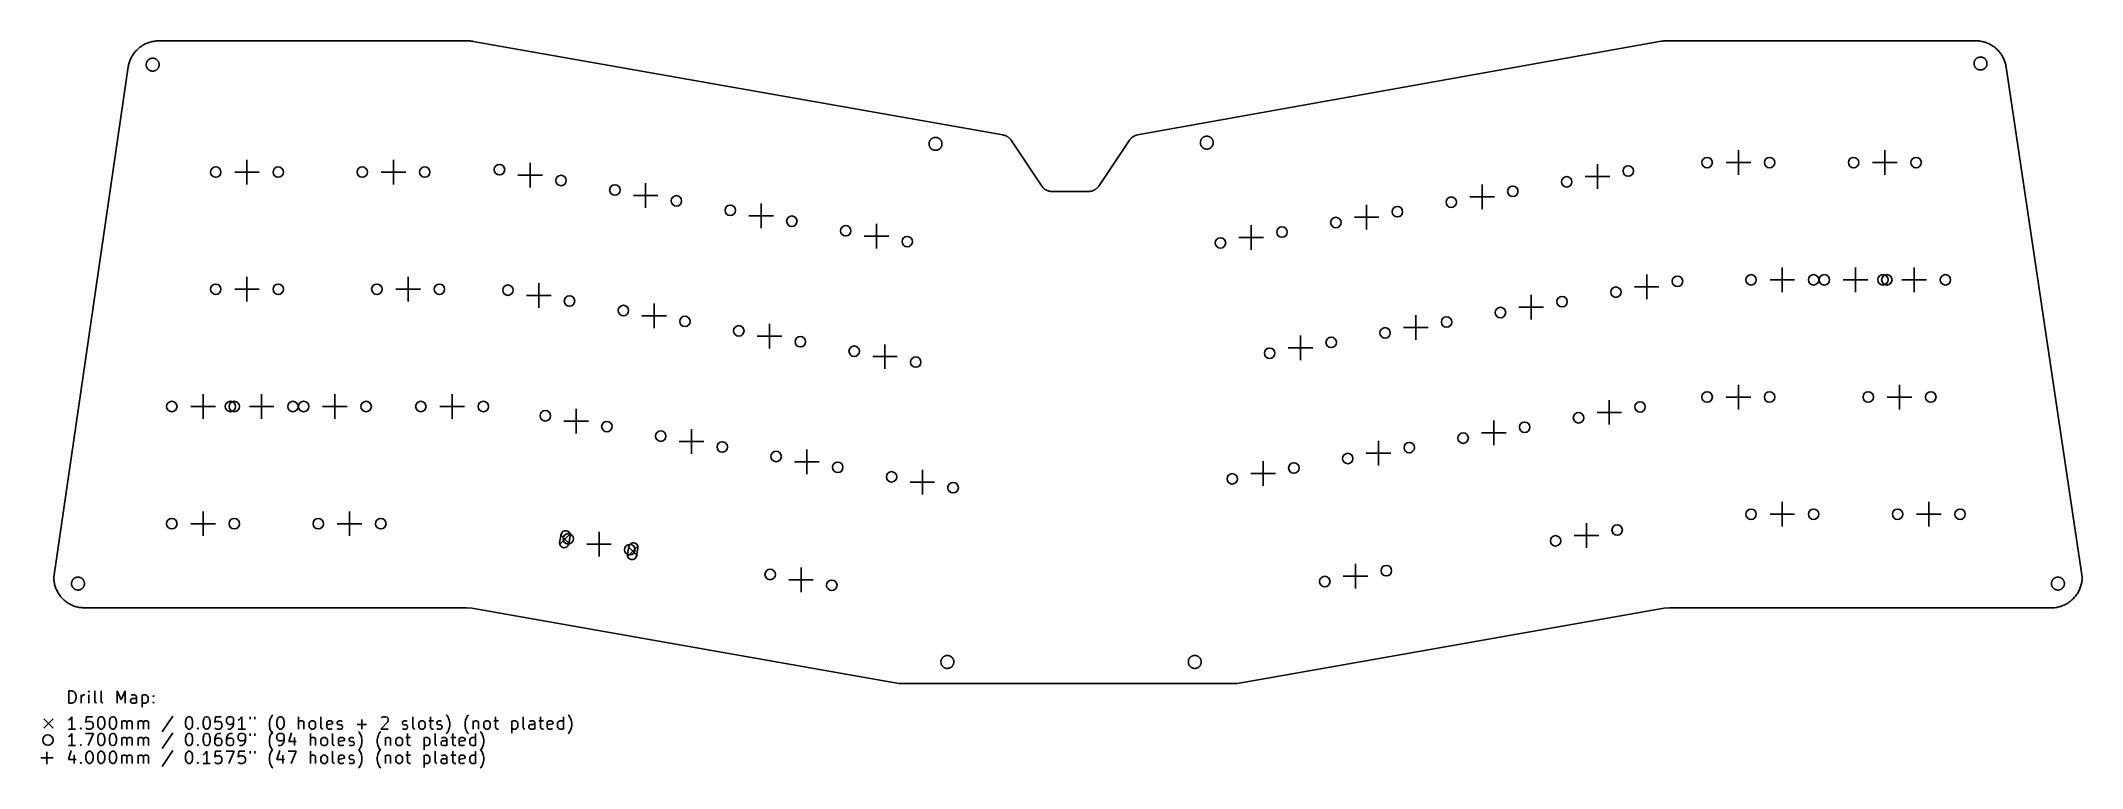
# Model space of a CAD drawing. Extents: x 52 to 383, y -186 to -68.
import ezdxf

# ---------------------------------------------------------------- set-up
doc = ezdxf.new("R2010")
doc.units = 0
doc.layers.add('BLACK', color=7, linetype='CONTINUOUS')

msp = doc.modelspace()

# ---------------------------------------------------------------- linework, layer by layer
at = {"layer": 'BLACK', "linetype": 'CONTINUOUS'}
for p, q in [((66.9842, -69.7034), (67.0987, -69.5738)), ((67.0987, -69.5738), (67.2175, -69.4483)), ((67.2175, -69.4483), (67.3407, -69.3269)), ((67.3407, -69.3269), (67.4679, -69.2098)), ((67.4679, -69.2098), (67.5992, -69.0973)), ((67.5992, -69.0973), (67.7342, -68.9893)), ((67.7342, -68.9893), (67.8729, -68.8861)), ((67.8729, -68.8861), (68.0151, -68.7877)), ((68.0151, -68.7877), (68.1606, -68.6943)), ((68.1606, -68.6943), (68.3093, -68.606)), ((68.3093, -68.606), (68.4609, -68.5229)), ((68.4609, -68.5229), (68.6153, -68.445)), ((68.6153, -68.445), (68.7723, -68.3726)), ((68.7723, -68.3726), (68.9317, -68.3056)), ((68.9317, -68.3056), (69.0933, -68.2442)), ((69.0933, -68.2442), (69.2569, -68.1884)), ((69.2569, -68.1884), (69.4224, -68.1383)), ((69.4224, -68.1383), (69.5895, -68.0939)), ((69.5895, -68.0939), (69.7581, -68.0554)), ((69.7581, -68.0554), (69.9279, -68.0227)), ((69.9279, -68.0227), (70.0987, -67.9959)), ((70.0987, -67.9959), (70.2703, -67.975)), ((70.2703, -67.975), (70.4426, -67.96)), ((70.4426, -67.96), (70.6152, -67.9511)), ((70.6152, -67.9511), (70.7881, -67.9481)), ((70.7881, -67.9481), (121.061, -67.9444)), ((121.061, -67.9444), (121.207, -67.9465)), ((121.207, -67.9465), (121.353, -67.9528)), ((121.353, -67.9528), (121.498, -67.9634)), ((121.498, -67.9634), (121.643, -67.9782)), ((121.643, -67.9782), (121.788, -67.9973)), ((121.788, -67.9973), (121.931, -68.0206)), ((121.931, -68.0206), (208.033, -83.2315)), ((229.906, -83.2269), (315.016, -68.012)), ((315.016, -68.012), (315.161, -67.9886)), ((315.161, -67.9886), (315.306, -67.9695)), ((315.306, -67.9695), (315.451, -67.9545)), ((315.451, -67.9545), (315.597, -67.9438)), ((315.597, -67.9438), (315.743, -67.9374)), ((315.743, -67.9374), (315.889, -67.9353)), ((315.889, -67.9353), (366.14, -67.9353)), ((366.14, -67.9353), (366.313, -67.9383)), ((366.313, -67.9383), (366.486, -67.9474)), ((366.486, -67.9474), (366.659, -67.9624)), ((366.659, -67.9624), (366.832, -67.9834)), ((366.832, -67.9834), (367.003, -68.0104)), ((367.003, -68.0104), (367.173, -68.0433)), ((367.173, -68.0433), (367.342, -68.0821)), ((367.342, -68.0821), (367.51, -68.1267)), ((367.51, -68.1267), (367.676, -68.1771)), ((367.676, -68.1771), (367.84, -68.2333)), ((367.84, -68.2333), (368.002, -68.2951)), ((368.002, -68.2951), (368.162, -68.3625)), ((368.162, -68.3625), (368.32, -68.4354)), ((368.32, -68.4354), (368.474, -68.5138)), ((368.474, -68.5138), (368.626, -68.5974)), ((368.626, -68.5974), (368.775, -68.6863)), ((368.775, -68.6863), (368.921, -68.7803)), ((368.921, -68.7803), (369.064, -68.8793)), ((369.064, -68.8793), (369.203, -68.9832)), ((369.203, -68.9832), (369.338, -69.0918)), ((369.338, -69.0918), (369.469, -69.2051)), ((369.469, -69.2051), (369.597, -69.3229)), ((369.597, -69.3229), (369.72, -69.445)), ((369.72, -69.445), (369.839, -69.5713)), ((369.839, -69.5713), (369.953, -69.7017)), ((53.7373, -155.089), (65.8468, -72.1867)), ((65.8468, -72.1867), (65.876, -72.0163)), ((65.876, -72.0163), (65.9112, -71.847)), ((65.9112, -71.847), (65.9522, -71.679)), ((65.9522, -71.679), (65.9989, -71.5126)), ((65.9989, -71.5126), (66.0514, -71.3478)), ((66.0514, -71.3478), (66.1096, -71.185)), ((66.1096, -71.185), (66.1734, -71.0243)), ((66.1734, -71.0243), (66.2426, -70.8659)), ((66.2426, -70.8659), (66.3173, -70.71)), ((66.3173, -70.71), (66.3974, -70.5567)), ((66.3974, -70.5567), (66.4827, -70.4063)), ((66.4827, -70.4063), (66.5731, -70.259)), ((66.5731, -70.259), (66.6686, -70.1148)), ((66.6686, -70.1148), (66.7691, -69.9741)), ((66.7691, -69.9741), (66.8743, -69.8369)), ((66.8743, -69.8369), (66.9842, -69.7034)), ((68.7633, -71.7549), (68.762, -71.7913)), ((68.762, -71.7913), (68.762, -71.8278)), ((68.762, -71.8278), (68.7633, -71.8642)), ((68.7658, -71.7185), (68.7633, -71.7549)), ((68.7633, -71.8642), (68.7658, -71.9005)), ((68.7696, -71.6823), (68.7658, -71.7185)), ((68.7658, -71.9005), (68.7696, -71.9368)), ((68.7746, -71.6462), (68.7696, -71.6823)), ((68.7696, -71.9368), (68.7746, -71.9729)), ((68.7809, -71.6103), (68.7746, -71.6462)), ((68.7746, -71.9729), (68.7809, -72.0088)), ((68.7885, -71.5746), (68.7809, -71.6103)), ((68.7809, -72.0088), (68.7885, -72.0445)), ((68.7972, -71.5392), (68.7885, -71.5746)), ((68.7885, -72.0445), (68.7972, -72.0798)), ((68.8072, -71.5042), (68.7972, -71.5392)), ((68.7972, -72.0798), (68.8072, -72.1149)), ((68.8184, -71.4695), (68.8072, -71.5042)), ((68.8072, -72.1149), (68.8184, -72.1496)), ((68.8308, -71.4352), (68.8184, -71.4695)), ((68.8184, -72.1496), (68.8308, -72.1838)), ((68.8444, -71.4014), (68.8308, -71.4352)), ((68.8308, -72.1838), (68.8444, -72.2177)), ((68.8591, -71.3681), (68.8444, -71.4014)), ((68.8444, -72.2177), (68.8591, -72.251)), ((68.875, -71.3353), (68.8591, -71.3681)), ((68.8591, -72.251), (68.875, -72.2838)), ((68.8921, -71.3031), (68.875, -71.3353)), ((68.875, -72.2838), (68.8921, -72.316)), ((68.9102, -71.2714), (68.8921, -71.3031)), ((68.8921, -72.316), (68.9102, -72.3476)), ((68.9294, -71.2405), (68.9102, -71.2714)), ((68.9102, -72.3476), (68.9294, -72.3786)), ((68.9497, -71.2102), (68.9294, -71.2405)), ((68.9294, -72.3786), (68.9497, -72.4089)), ((68.971, -71.1806), (68.9497, -71.2102)), ((68.9497, -72.4089), (68.971, -72.4384)), ((68.9934, -71.1518), (68.971, -71.1806)), ((68.971, -72.4384), (68.9934, -72.4672)), ((69.0167, -71.1238), (68.9934, -71.1518)), ((68.9934, -72.4672), (69.0167, -72.4953)), ((69.041, -71.0966), (69.0167, -71.1238)), ((69.0167, -72.4953), (69.041, -72.5224)), ((69.0662, -71.0703), (69.041, -71.0966)), ((69.041, -72.5224), (69.0662, -72.5488)), ((69.0923, -71.0449), (69.0662, -71.0703)), ((69.0662, -72.5488), (69.0923, -72.5742)), ((69.1192, -71.0204), (69.0923, -71.0449)), ((69.0923, -72.5742), (69.1192, -72.5987)), ((69.147, -70.9968), (69.1192, -71.0204)), ((69.1192, -72.5987), (69.147, -72.6223)), ((69.1757, -70.9742), (69.147, -70.9968)), ((69.147, -72.6223), (69.1757, -72.6449)), ((69.205, -70.9526), (69.1757, -70.9742)), ((69.1757, -72.6449), (69.205, -72.6664)), ((69.2351, -70.9321), (69.205, -70.9526)), ((69.205, -72.6664), (69.2351, -72.687)), ((69.2659, -70.9126), (69.2351, -70.9321)), ((69.2351, -72.687), (69.2659, -72.7065)), ((69.2974, -70.8942), (69.2659, -70.9126)), ((69.2659, -72.7065), (69.2974, -72.7249)), ((69.3295, -70.8769), (69.2974, -70.8942)), ((69.2974, -72.7249), (69.3295, -72.7422)), ((69.3621, -70.8607), (69.3295, -70.8769)), ((69.3295, -72.7422), (69.3621, -72.7584)), ((69.3953, -70.8457), (69.3621, -70.8607)), ((69.3621, -72.7584), (69.3953, -72.7734)), ((69.429, -70.8318), (69.3953, -70.8457)), ((69.3953, -72.7734), (69.429, -72.7873)), ((69.4632, -70.8191), (69.429, -70.8318)), ((69.429, -72.7873), (69.4632, -72.8)), ((69.4978, -70.8076), (69.4632, -70.8191)), ((69.4632, -72.8), (69.4978, -72.8115)), ((69.5327, -70.7973), (69.4978, -70.8076)), ((69.4978, -72.8115), (69.5327, -72.8218)), ((69.568, -70.7882), (69.5327, -70.7973)), ((69.5327, -72.8218), (69.568, -72.8308)), ((69.6036, -70.7804), (69.568, -70.7882)), ((69.568, -72.8308), (69.6036, -72.8387)), ((69.6395, -70.7738), (69.6036, -70.7804)), ((69.6036, -72.8387), (69.6395, -72.8453)), ((69.6755, -70.7684), (69.6395, -70.7738)), ((69.6395, -72.8453), (69.6755, -72.8507)), ((69.7118, -70.7643), (69.6755, -70.7684)), ((69.6755, -72.8507), (69.7118, -72.8548)), ((69.7481, -70.7615), (69.7118, -70.7643)), ((69.7118, -72.8548), (69.7481, -72.8576)), ((69.7845, -70.7599), (69.7481, -70.7615)), ((69.7481, -72.8576), (69.7845, -72.8592)), ((69.8209, -70.7596), (69.7845, -70.7599)), ((69.7845, -72.8592), (69.8209, -72.8595)), ((69.8574, -70.7605), (69.8209, -70.7596)), ((69.8209, -72.8595), (69.8574, -72.8585)), ((69.8938, -70.7627), (69.8574, -70.7605)), ((69.8574, -72.8585), (69.8938, -72.8563)), ((69.93, -70.7662), (69.8938, -70.7627)), ((69.8938, -72.8563), (69.93, -72.8529)), ((69.9662, -70.7709), (69.93, -70.7662)), ((69.93, -72.8529), (69.9662, -72.8481)), ((70.0021, -70.7769), (69.9662, -70.7709)), ((69.9662, -72.8481), (70.0021, -72.8421)), ((70.0379, -70.7842), (70.0021, -70.7769)), ((70.0021, -72.8421), (70.0379, -72.8349)), ((70.0733, -70.7926), (70.0379, -70.7842)), ((70.0379, -72.8349), (70.0733, -72.8265)), ((70.1084, -70.8023), (70.0733, -70.7926)), ((70.0733, -72.8265), (70.1084, -72.8168)), ((70.1432, -70.8132), (70.1084, -70.8023)), ((70.1084, -72.8168), (70.1432, -72.8059)), ((70.1776, -70.8253), (70.1432, -70.8132)), ((70.1432, -72.8059), (70.1776, -72.7938)), ((70.2115, -70.8386), (70.1776, -70.8253)), ((70.1776, -72.7938), (70.2115, -72.7805)), ((70.245, -70.8531), (70.2115, -70.8386)), ((70.2115, -72.7805), (70.245, -72.766)), ((70.2779, -70.8687), (70.245, -70.8531)), ((70.245, -72.766), (70.2779, -72.7504)), ((70.3103, -70.8854), (70.2779, -70.8687)), ((70.2779, -72.7504), (70.3103, -72.7337)), ((70.3421, -70.9033), (70.3103, -70.8854)), ((70.3103, -72.7337), (70.3421, -72.7158)), ((70.3732, -70.9222), (70.3421, -70.9033)), ((70.3421, -72.7158), (70.3732, -72.6969)), ((70.4037, -70.9422), (70.3732, -70.9222)), ((70.3732, -72.6969), (70.4037, -72.6768)), ((70.4334, -70.9633), (70.4037, -70.9422)), ((70.4037, -72.6768), (70.4334, -72.6558)), ((70.4624, -70.9854), (70.4334, -70.9633)), ((70.4334, -72.6558), (70.4624, -72.6337)), ((70.4906, -71.0085), (70.4624, -70.9854)), ((70.4624, -72.6337), (70.4906, -72.6106)), ((70.518, -71.0325), (70.4906, -71.0085)), ((70.4906, -72.6106), (70.518, -72.5866)), ((70.5446, -71.0575), (70.518, -71.0325)), ((70.518, -72.5866), (70.5446, -72.5616)), ((70.5702, -71.0834), (70.5446, -71.0575)), ((70.5446, -72.5616), (70.5702, -72.5357)), ((70.595, -71.1101), (70.5702, -71.0834)), ((70.5702, -72.5357), (70.595, -72.509)), ((70.6188, -71.1377), (70.595, -71.1101)), ((70.595, -72.509), (70.6188, -72.4814)), ((70.6416, -71.1661), (70.6188, -71.1377)), ((70.6188, -72.4814), (70.6416, -72.4529)), ((70.6634, -71.1953), (70.6416, -71.1661)), ((70.6416, -72.4529), (70.6634, -72.4238)), ((70.6842, -71.2252), (70.6634, -71.1953)), ((70.6634, -72.4238), (70.6842, -72.3938)), ((70.704, -71.2559), (70.6842, -71.2252)), ((70.6842, -72.3938), (70.704, -72.3632)), ((70.7227, -71.2872), (70.704, -71.2559)), ((70.704, -72.3632), (70.7227, -72.3319)), ((70.7403, -71.3191), (70.7227, -71.2872)), ((70.7227, -72.3319), (70.7403, -72.3)), ((70.7567, -71.3516), (70.7403, -71.3191)), ((70.7403, -72.3), (70.7567, -72.2675)), ((70.772, -71.3847), (70.7567, -71.3516)), ((70.7567, -72.2675), (70.772, -72.2344)), ((70.7862, -71.4183), (70.772, -71.3847)), ((70.772, -72.2344), (70.7862, -72.2008)), ((70.7992, -71.4523), (70.7862, -71.4183)), ((70.7862, -72.2008), (70.7992, -72.1668)), ((70.811, -71.4868), (70.7992, -71.4523)), ((70.7992, -72.1668), (70.811, -72.1323)), ((70.8216, -71.5217), (70.811, -71.4868)), ((70.811, -72.1323), (70.8216, -72.0974)), ((70.831, -71.5569), (70.8216, -71.5217)), ((70.8216, -72.0974), (70.831, -72.0622)), ((70.8391, -71.5924), (70.831, -71.5569)), ((70.831, -72.0622), (70.8391, -72.0267)), ((70.8461, -71.6282), (70.8391, -71.5924)), ((70.8391, -72.0267), (70.8461, -71.9909)), ((70.8517, -71.6642), (70.8461, -71.6282)), ((70.8461, -71.9909), (70.8517, -71.9549)), ((70.8561, -71.7004), (70.8517, -71.6642)), ((70.8517, -71.9549), (70.8561, -71.9187)), ((70.8593, -71.7367), (70.8561, -71.7004)), ((70.8561, -71.9187), (70.8593, -71.8824)), ((70.8612, -71.7731), (70.8593, -71.7367)), ((70.8593, -71.8824), (70.8612, -71.846)), ((70.8618, -71.8095), (70.8612, -71.7731)), ((70.8612, -71.846), (70.8618, -71.8095)), ((365.881, -71.5681), (365.879, -71.6046)), ((365.879, -71.6046), (365.879, -71.641)), ((365.879, -71.641), (365.881, -71.6774)), ((365.883, -71.5318), (365.881, -71.5681)), ((365.881, -71.6774), (365.883, -71.7138)), ((365.887, -71.4955), (365.883, -71.5318)), ((365.883, -71.7138), (365.887, -71.75)), ((365.892, -71.4594), (365.887, -71.4955)), ((365.887, -71.75), (365.892, -71.7861)), ((365.898, -71.4235), (365.892, -71.4594)), ((365.892, -71.7861), (365.898, -71.822)), ((365.906, -71.3879), (365.898, -71.4235)), ((365.898, -71.822), (365.906, -71.8577)), ((365.915, -71.3525), (365.906, -71.3879)), ((365.906, -71.8577), (365.915, -71.8931)), ((365.925, -71.3174), (365.915, -71.3525)), ((365.915, -71.8931), (365.925, -71.9281)), ((365.936, -71.2828), (365.925, -71.3174)), ((365.925, -71.9281), (365.936, -71.9628)), ((365.948, -71.2485), (365.936, -71.2828)), ((365.936, -71.9628), (365.948, -71.9971)), ((365.962, -71.2147), (365.948, -71.2485)), ((365.948, -71.9971), (365.962, -72.0309)), ((365.977, -71.1813), (365.962, -71.2147)), ((365.962, -72.0309), (365.977, -72.0642)), ((365.992, -71.1485), (365.977, -71.1813)), ((365.977, -72.0642), (365.992, -72.097)), ((366.01, -71.1163), (365.992, -71.1485)), ((365.992, -72.097), (366.01, -72.1293)), ((366.028, -71.0847), (366.01, -71.1163)), ((366.01, -72.1293), (366.028, -72.1609)), ((366.047, -71.0537), (366.028, -71.0847)), ((366.028, -72.1609), (366.047, -72.1918)), ((366.067, -71.0234), (366.047, -71.0537)), ((366.047, -72.1918), (366.067, -72.2221)), ((366.088, -70.9939), (366.067, -71.0234)), ((366.067, -72.2221), (366.088, -72.2517)), ((366.111, -70.9651), (366.088, -70.9939)), ((366.088, -72.2517), (366.111, -72.2805)), ((366.134, -70.9371), (366.111, -70.9651)), ((366.111, -72.2805), (366.134, -72.3085)), ((366.158, -70.9099), (366.134, -70.9371)), ((366.134, -72.3085), (366.158, -72.3357)), ((366.184, -70.8835), (366.158, -70.9099)), ((366.158, -72.3357), (366.184, -72.362)), ((366.21, -70.8581), (366.184, -70.8835)), ((366.184, -72.362), (366.21, -72.3875)), ((366.237, -70.8336), (366.21, -70.8581)), ((366.21, -72.3875), (366.237, -72.412)), ((366.264, -70.81), (366.237, -70.8336)), ((366.237, -72.412), (366.264, -72.4355)), ((366.293, -70.7875), (366.264, -70.81)), ((366.264, -72.4355), (366.293, -72.4581)), ((366.322, -70.7659), (366.293, -70.7875)), ((366.293, -72.4581), (366.322, -72.4797)), ((366.353, -70.7453), (366.322, -70.7659)), ((366.322, -72.4797), (366.353, -72.5002)), ((366.383, -70.7258), (366.353, -70.7453)), ((366.353, -72.5002), (366.383, -72.5197)), ((366.415, -70.7074), (366.383, -70.7258)), ((366.383, -72.5197), (366.415, -72.5381)), ((366.447, -70.6901), (366.415, -70.7074)), ((366.415, -72.5381), (366.447, -72.5554)), ((366.48, -70.674), (366.447, -70.6901)), ((366.447, -72.5554), (366.48, -72.5716)), ((366.513, -70.6589), (366.48, -70.674)), ((366.48, -72.5716), (366.513, -72.5866)), ((366.546, -70.645), (366.513, -70.6589)), ((366.513, -72.5866), (366.546, -72.6005)), ((366.581, -70.6324), (366.546, -70.645)), ((366.546, -72.6005), (366.581, -72.6132)), ((366.615, -70.6208), (366.581, -70.6324)), ((366.581, -72.6132), (366.615, -72.6247)), ((366.65, -70.6106), (366.615, -70.6208)), ((366.615, -72.6247), (366.65, -72.635)), ((366.685, -70.6015), (366.65, -70.6106)), ((366.65, -72.635), (366.685, -72.6441)), ((366.721, -70.5936), (366.685, -70.6015)), ((366.685, -72.6441), (366.721, -72.6519)), ((366.757, -70.587), (366.721, -70.5936)), ((366.721, -72.6519), (366.757, -72.6585)), ((366.793, -70.5817), (366.757, -70.587)), ((366.757, -72.6585), (366.793, -72.6639)), ((366.829, -70.5776), (366.793, -70.5817)), ((366.793, -72.6639), (366.829, -72.668)), ((366.866, -70.5747), (366.829, -70.5776)), ((366.829, -72.668), (366.866, -72.6708)), ((366.902, -70.5731), (366.866, -70.5747)), ((366.866, -72.6708), (366.902, -72.6724)), ((366.938, -70.5728), (366.902, -70.5731)), ((366.902, -72.6724), (366.938, -72.6727)), ((366.975, -70.5738), (366.938, -70.5728)), ((366.938, -72.6727), (366.975, -72.6718)), ((367.011, -70.576), (366.975, -70.5738)), ((366.975, -72.6718), (367.011, -72.6696)), ((367.047, -70.5795), (367.011, -70.576)), ((367.011, -72.6696), (367.047, -72.6661)), ((367.084, -70.5842), (367.047, -70.5795)), ((367.047, -72.6661), (367.084, -72.6614)), ((367.12, -70.5902), (367.084, -70.5842)), ((367.084, -72.6614), (367.12, -72.6554)), ((367.155, -70.5974), (367.12, -70.5902)), ((367.12, -72.6554), (367.155, -72.6482)), ((367.191, -70.6059), (367.155, -70.5974)), ((367.155, -72.6482), (367.191, -72.6397)), ((367.226, -70.6155), (367.191, -70.6059)), ((367.191, -72.6397), (367.226, -72.63)), ((367.261, -70.6264), (367.226, -70.6155)), ((367.226, -72.63), (367.261, -72.6191)), ((367.295, -70.6386), (367.261, -70.6264)), ((367.261, -72.6191), (367.295, -72.607)), ((367.329, -70.6518), (367.295, -70.6386)), ((367.295, -72.607), (367.329, -72.5937)), ((367.362, -70.6663), (367.329, -70.6518)), ((367.329, -72.5937), (367.362, -72.5793)), ((367.395, -70.6819), (367.362, -70.6663)), ((367.362, -72.5793), (367.395, -72.5637)), ((367.428, -70.6987), (367.395, -70.6819)), ((367.395, -72.5637), (367.428, -72.5469)), ((367.46, -70.7165), (367.428, -70.6987)), ((367.428, -72.5469), (367.46, -72.5291)), ((367.491, -70.7355), (367.46, -70.7165)), ((367.46, -72.5291), (367.491, -72.5101)), ((367.521, -70.7555), (367.491, -70.7355)), ((367.491, -72.5101), (367.521, -72.4901)), ((367.551, -70.7765), (367.521, -70.7555)), ((367.521, -72.4901), (367.551, -72.469)), ((367.58, -70.7986), (367.551, -70.7765)), ((367.551, -72.469), (367.58, -72.4469)), ((367.608, -70.8217), (367.58, -70.7986)), ((367.58, -72.4469), (367.608, -72.4239)), ((367.635, -70.8457), (367.608, -70.8217)), ((367.608, -72.4239), (367.635, -72.3998)), ((367.662, -70.8707), (367.635, -70.8457)), ((367.635, -72.3998), (367.662, -72.3748)), ((367.688, -70.8966), (367.662, -70.8707)), ((367.662, -72.3748), (367.688, -72.349)), ((367.712, -70.9234), (367.688, -70.8966)), ((367.688, -72.349), (367.712, -72.3222)), ((367.736, -70.951), (367.712, -70.9234)), ((367.712, -72.3222), (367.736, -72.2946)), ((367.759, -70.9794), (367.736, -70.951)), ((367.736, -72.2946), (367.759, -72.2662)), ((367.781, -71.0086), (367.759, -70.9794)), ((367.759, -72.2662), (367.781, -72.237)), ((367.802, -71.0385), (367.781, -71.0086)), ((367.781, -72.237), (367.802, -72.2071)), ((367.821, -71.0691), (367.802, -71.0385)), ((367.802, -72.2071), (367.821, -72.1764)), ((367.84, -71.1004), (367.821, -71.0691)), ((367.821, -72.1764), (367.84, -72.1451)), ((367.858, -71.1323), (367.84, -71.1004)), ((367.84, -72.1451), (367.858, -72.1132)), ((367.874, -71.1649), (367.858, -71.1323)), ((367.858, -72.1132), (367.874, -72.0807)), ((367.889, -71.1979), (367.874, -71.1649)), ((367.874, -72.0807), (367.889, -72.0476)), ((367.904, -71.2315), (367.889, -71.1979)), ((367.889, -72.0476), (367.904, -72.0141)), ((367.917, -71.2656), (367.904, -71.2315)), ((367.904, -72.0141), (367.917, -71.98)), ((367.928, -71.3), (367.917, -71.2656)), ((367.917, -71.98), (367.928, -71.9455)), ((367.939, -71.3349), (367.928, -71.3)), ((367.928, -71.9455), (367.939, -71.9106)), ((367.948, -71.3701), (367.939, -71.3349)), ((367.939, -71.9106), (367.948, -71.8754)), ((367.957, -71.4057), (367.948, -71.3701)), ((367.948, -71.8754), (367.957, -71.8399)), ((367.964, -71.4414), (367.957, -71.4057)), ((367.957, -71.8399), (367.964, -71.8041)), ((367.969, -71.4775), (367.964, -71.4414)), ((367.964, -71.8041), (367.969, -71.7681)), ((367.974, -71.5136), (367.969, -71.4775)), ((367.969, -71.7681), (367.974, -71.7319)), ((367.977, -71.5499), (367.974, -71.5136)), ((367.974, -71.7319), (367.977, -71.6956)), ((367.979, -71.5863), (367.977, -71.5499)), ((367.977, -71.6956), (367.979, -71.6592)), ((367.979, -71.6228), (367.979, -71.5863)), ((367.979, -71.6592), (367.979, -71.6228)), ((369.953, -69.7017), (370.063, -69.8359)), ((370.063, -69.8359), (370.169, -69.9739)), ((370.169, -69.9739), (370.269, -70.1155)), ((370.269, -70.1155), (370.364, -70.2604)), ((370.364, -70.2604), (370.454, -70.4086)), ((370.454, -70.4086), (370.539, -70.5598)), ((370.539, -70.5598), (370.619, -70.7139)), ((370.619, -70.7139), (370.694, -70.8706)), ((370.694, -70.8706), (370.762, -71.0299)), ((370.762, -71.0299), (370.826, -71.1914)), ((370.826, -71.1914), (370.883, -71.355)), ((370.883, -71.355), (370.935, -71.5206)), ((370.935, -71.5206), (370.982, -71.6878)), ((370.982, -71.6878), (371.022, -71.8566)), ((371.022, -71.8566), (371.056, -72.0266)), ((371.056, -72.0266), (371.085, -72.1977)), ((371.085, -72.1977), (383.449, -155.093)), ((196.018, -84.6271), (196.017, -84.6635)), ((196.017, -84.6635), (196.017, -84.6999)), ((196.017, -84.6999), (196.018, -84.7364)), ((196.02, -84.5907), (196.018, -84.6271)), ((196.018, -84.7364), (196.02, -84.7727)), ((196.024, -84.5544), (196.02, -84.5907)), ((196.02, -84.7727), (196.024, -84.809)), ((196.029, -84.5183), (196.024, -84.5544)), ((196.024, -84.809), (196.029, -84.8451)), ((196.036, -84.4824), (196.029, -84.5183)), ((196.029, -84.8451), (196.036, -84.881)), ((196.043, -84.4468), (196.036, -84.4824)), ((196.036, -84.881), (196.043, -84.9166)), ((196.052, -84.4114), (196.043, -84.4468)), ((196.043, -84.9166), (196.052, -84.952)), ((196.062, -84.3764), (196.052, -84.4114)), ((196.052, -84.952), (196.062, -84.987)), ((196.073, -84.3417), (196.062, -84.3764)), ((196.062, -84.987), (196.073, -85.0217)), ((196.085, -84.3074), (196.073, -84.3417)), ((196.073, -85.0217), (196.085, -85.056)), ((196.099, -84.2736), (196.085, -84.3074)), ((196.085, -85.056), (196.099, -85.0898)), ((196.114, -84.2402), (196.099, -84.2736)), ((196.099, -85.0898), (196.114, -85.1232)), ((196.13, -84.2074), (196.114, -84.2402)), ((196.114, -85.1232), (196.13, -85.156)), ((196.147, -84.1752), (196.13, -84.2074)), ((196.13, -85.156), (196.147, -85.1882)), ((196.165, -84.1436), (196.147, -84.1752)), ((196.147, -85.1882), (196.165, -85.2198)), ((196.184, -84.1126), (196.165, -84.1436)), ((196.165, -85.2198), (196.184, -85.2508)), ((196.204, -84.0824), (196.184, -84.1126)), ((196.184, -85.2508), (196.204, -85.2811)), ((196.226, -84.0528), (196.204, -84.0824)), ((196.204, -85.2811), (196.226, -85.3106)), ((196.248, -84.024), (196.226, -84.0528)), ((196.226, -85.3106), (196.248, -85.3394)), ((196.271, -83.996), (196.248, -84.024)), ((196.248, -85.3394), (196.271, -85.3674)), ((196.296, -83.9688), (196.271, -83.996)), ((196.271, -85.3674), (196.296, -85.3946)), ((196.321, -83.9425), (196.296, -83.9688)), ((196.296, -85.3946), (196.321, -85.4209)), ((196.347, -83.917), (196.321, -83.9425)), ((196.321, -85.4209), (196.347, -85.4464)), ((196.374, -83.8925), (196.347, -83.917)), ((196.347, -85.4464), (196.374, -85.4709)), ((196.402, -83.869), (196.374, -83.8925)), ((196.374, -85.4709), (196.402, -85.4944)), ((196.43, -83.8464), (196.402, -83.869)), ((196.402, -85.4944), (196.43, -85.517)), ((196.46, -83.8248), (196.43, -83.8464)), ((196.43, -85.517), (196.46, -85.5386)), ((196.49, -83.8043), (196.46, -83.8248)), ((196.46, -85.5386), (196.49, -85.5591)), ((196.521, -83.7848), (196.49, -83.8043)), ((196.49, -85.5591), (196.521, -85.5786)), ((196.552, -83.7664), (196.521, -83.7848)), ((196.521, -85.5786), (196.552, -85.597)), ((196.584, -83.7491), (196.552, -83.7664)), ((196.552, -85.597), (196.584, -85.6143)), ((196.617, -83.7329), (196.584, -83.7491)), ((196.584, -85.6143), (196.617, -85.6305)), ((196.65, -83.7178), (196.617, -83.7329)), ((196.617, -85.6305), (196.65, -85.6456)), ((196.684, -83.704), (196.65, -83.7178)), ((196.65, -85.6456), (196.684, -85.6594)), ((196.718, -83.6913), (196.684, -83.704)), ((196.684, -85.6594), (196.718, -85.6721)), ((196.752, -83.6798), (196.718, -83.6913)), ((196.718, -85.6721), (196.752, -85.6836)), ((196.787, -83.6695), (196.752, -83.6798)), ((196.752, -85.6836), (196.787, -85.6939)), ((196.823, -83.6604), (196.787, -83.6695)), ((196.787, -85.6939), (196.823, -85.703)), ((196.858, -83.6525), (196.823, -83.6604)), ((196.823, -85.703), (196.858, -85.7109)), ((196.894, -83.6459), (196.858, -83.6525)), ((196.858, -85.7109), (196.894, -85.7175)), ((196.93, -83.6406), (196.894, -83.6459)), ((196.894, -85.7175), (196.93, -85.7228)), ((196.966, -83.6365), (196.93, -83.6406)), ((196.93, -85.7228), (196.966, -85.7269)), ((197.003, -83.6336), (196.966, -83.6365)), ((196.966, -85.7269), (197.003, -85.7298)), ((197.039, -83.6321), (197.003, -83.6336)), ((197.003, -85.7298), (197.039, -85.7313)), ((197.076, -83.6317), (197.039, -83.6321)), ((197.039, -85.7313), (197.076, -85.7317)), ((197.112, -83.6327), (197.076, -83.6317)), ((197.076, -85.7317), (197.112, -85.7307)), ((197.148, -83.6349), (197.112, -83.6327)), ((197.112, -85.7307), (197.148, -85.7285)), ((197.185, -83.6384), (197.148, -83.6349)), ((197.148, -85.7285), (197.185, -85.725)), ((197.221, -83.6431), (197.185, -83.6384)), ((197.185, -85.725), (197.221, -85.7203)), ((197.257, -83.6491), (197.221, -83.6431)), ((197.221, -85.7203), (197.257, -85.7143)), ((197.293, -83.6563), (197.257, -83.6491)), ((197.257, -85.7143), (197.293, -85.7071)), ((197.328, -83.6648), (197.293, -83.6563)), ((197.293, -85.7071), (197.328, -85.6986)), ((197.363, -83.6745), (197.328, -83.6648)), ((197.328, -85.6986), (197.363, -85.6889)), ((197.398, -83.6854), (197.363, -83.6745)), ((197.363, -85.6889), (197.398, -85.678)), ((197.432, -83.6975), (197.398, -83.6854)), ((197.398, -85.678), (197.432, -85.6659)), ((197.466, -83.7108), (197.432, -83.6975)), ((197.432, -85.6659), (197.466, -85.6526)), ((197.5, -83.7252), (197.466, -83.7108)), ((197.466, -85.6526), (197.5, -85.6382)), ((197.533, -83.7408), (197.5, -83.7252)), ((197.5, -85.6382), (197.533, -85.6226)), ((197.565, -83.7576), (197.533, -83.7408)), ((197.533, -85.6226), (197.565, -85.6058)), ((197.597, -83.7754), (197.565, -83.7576)), ((197.565, -85.6058), (197.597, -85.588)), ((197.628, -83.7944), (197.597, -83.7754)), ((197.597, -85.588), (197.628, -85.569)), ((197.658, -83.8144), (197.628, -83.7944)), ((197.628, -85.569), (197.658, -85.549)), ((197.688, -83.8355), (197.658, -83.8144)), ((197.658, -85.549), (197.688, -85.5279)), ((197.717, -83.8575), (197.688, -83.8355)), ((197.688, -85.5279), (197.717, -85.5059)), ((197.745, -83.8806), (197.717, -83.8575)), ((197.717, -85.5059), (197.745, -85.4828)), ((197.773, -83.9047), (197.745, -83.8806)), ((197.745, -85.4828), (197.773, -85.4587)), ((197.799, -83.9296), (197.773, -83.9047)), ((197.773, -85.4587), (197.799, -85.4338)), ((197.825, -83.9555), (197.799, -83.9296)), ((197.799, -85.4338), (197.825, -85.4079)), ((197.85, -83.9823), (197.825, -83.9555)), ((197.825, -85.4079), (197.85, -85.3811)), ((197.873, -84.0099), (197.85, -83.9823)), ((197.85, -85.3811), (197.873, -85.3535)), ((197.896, -84.0383), (197.873, -84.0099)), ((197.873, -85.3535), (197.896, -85.3251)), ((197.918, -84.0675), (197.896, -84.0383)), ((197.896, -85.3251), (197.918, -85.2959)), ((197.939, -84.0974), (197.918, -84.0675)), ((197.918, -85.2959), (197.939, -85.266)), ((197.959, -84.128), (197.939, -84.0974)), ((197.939, -85.266), (197.959, -85.2354)), ((197.977, -84.1593), (197.959, -84.128)), ((197.959, -85.2354), (197.977, -85.2041)), ((197.995, -84.1913), (197.977, -84.1593)), ((197.977, -85.2041), (197.995, -85.1721)), ((198.011, -84.2238), (197.995, -84.1913)), ((197.995, -85.1721), (198.011, -85.1396)), ((198.027, -84.2568), (198.011, -84.2238)), ((198.011, -85.1396), (198.027, -85.1066)), ((198.041, -84.2904), (198.027, -84.2568)), ((198.027, -85.1066), (198.041, -85.073)), ((198.054, -84.3245), (198.041, -84.2904)), ((198.041, -85.073), (198.054, -85.0389)), ((198.066, -84.359), (198.054, -84.3245)), ((198.054, -85.0389), (198.066, -85.0044)), ((198.076, -84.3938), (198.066, -84.359)), ((198.066, -85.0044), (198.076, -84.9696)), ((198.086, -84.4291), (198.076, -84.3938)), ((198.076, -84.9696), (198.086, -84.9343)), ((198.094, -84.4646), (198.086, -84.4291)), ((198.086, -84.9343), (198.094, -84.8988)), ((198.101, -84.5004), (198.094, -84.4646)), ((198.094, -84.8988), (198.101, -84.863)), ((198.106, -84.5364), (198.101, -84.5004)), ((198.101, -84.863), (198.106, -84.827)), ((198.111, -84.5726), (198.106, -84.5364)), ((198.106, -84.827), (198.111, -84.7909)), ((198.114, -84.6089), (198.111, -84.5726)), ((198.111, -84.7909), (198.114, -84.7545)), ((198.116, -84.6453), (198.114, -84.6089)), ((198.114, -84.7545), (198.116, -84.7181)), ((198.117, -84.6817), (198.116, -84.6453)), ((198.116, -84.7181), (198.117, -84.6817)), ((208.033, -83.2315), (208.099, -83.2443)), ((208.099, -83.2443), (208.165, -83.2593)), ((208.165, -83.2593), (208.23, -83.2765)), ((208.23, -83.2765), (208.294, -83.2958)), ((208.294, -83.2958), (208.357, -83.3173)), ((208.357, -83.3173), (208.42, -83.3409)), ((208.42, -83.3409), (208.482, -83.3667)), ((208.482, -83.3667), (208.543, -83.3944)), ((208.543, -83.3944), (208.604, -83.4243)), ((208.604, -83.4243), (208.663, -83.4561)), ((208.663, -83.4561), (208.721, -83.4899)), ((208.721, -83.4899), (208.778, -83.5256)), ((208.778, -83.5256), (208.833, -83.5632)), ((208.833, -83.5632), (208.888, -83.6026)), ((208.888, -83.6026), (208.94, -83.6439)), ((208.94, -83.6439), (208.992, -83.6869)), ((208.992, -83.6869), (209.042, -83.7316)), ((209.042, -83.7316), (209.091, -83.7779)), ((209.091, -83.7779), (209.138, -83.8259)), ((209.138, -83.8259), (209.183, -83.8754)), ((209.183, -83.8754), (209.227, -83.9264)), ((209.227, -83.9264), (209.269, -83.9789)), ((209.269, -83.9789), (209.309, -84.0327)), ((209.309, -84.0327), (209.347, -84.0878)), ((209.347, -84.0878), (214.336, -91.5345)), ((223.604, -91.5345), (228.597, -84.0825)), ((228.597, -84.0825), (228.635, -84.0275)), ((228.635, -84.0275), (228.675, -83.9738)), ((228.675, -83.9738), (228.717, -83.9214)), ((228.717, -83.9214), (228.76, -83.8706)), ((228.76, -83.8706), (228.805, -83.8211)), ((228.805, -83.8211), (228.852, -83.7733)), ((228.852, -83.7733), (228.901, -83.727)), ((228.901, -83.727), (228.951, -83.6824)), ((228.951, -83.6824), (229.002, -83.6395)), ((229.002, -83.6395), (229.055, -83.5983)), ((229.055, -83.5983), (229.109, -83.5589)), ((229.109, -83.5589), (229.164, -83.5213)), ((229.164, -83.5213), (229.221, -83.4856)), ((229.221, -83.4856), (229.279, -83.4519)), ((229.279, -83.4519), (229.338, -83.4201)), ((229.338, -83.4201), (229.398, -83.3902)), ((229.398, -83.3902), (229.459, -83.3625)), ((229.459, -83.3625), (229.52, -83.3367)), ((229.52, -83.3367), (229.583, -83.3131)), ((229.583, -83.3131), (229.646, -83.2915)), ((229.646, -83.2915), (229.711, -83.2721)), ((229.711, -83.2721), (229.775, -83.2548)), ((229.775, -83.2548), (229.841, -83.2398)), ((229.841, -83.2398), (229.906, -83.2269)), ((240.114, -84.4315), (240.113, -84.4679)), ((240.113, -84.4679), (240.113, -84.5044)), ((240.113, -84.5044), (240.114, -84.5408)), ((240.116, -84.3951), (240.114, -84.4315)), ((240.114, -84.5408), (240.116, -84.5772)), ((240.12, -84.3589), (240.116, -84.3951)), ((240.116, -84.5772), (240.12, -84.6134)), ((240.125, -84.3228), (240.12, -84.3589)), ((240.12, -84.6134), (240.125, -84.6495)), ((240.131, -84.2869), (240.125, -84.3228)), ((240.125, -84.6495), (240.131, -84.6854)), ((240.139, -84.2512), (240.131, -84.2869)), ((240.131, -84.6854), (240.139, -84.7211)), ((240.148, -84.2158), (240.139, -84.2512)), ((240.139, -84.7211), (240.148, -84.7564)), ((240.158, -84.1808), (240.148, -84.2158)), ((240.148, -84.7564), (240.158, -84.7915)), ((240.169, -84.1461), (240.158, -84.1808)), ((240.158, -84.7915), (240.169, -84.8262)), ((240.181, -84.1118), (240.169, -84.1461)), ((240.169, -84.8262), (240.181, -84.8604)), ((240.195, -84.078), (240.181, -84.1118)), ((240.181, -84.8604), (240.195, -84.8943)), ((240.21, -84.0447), (240.195, -84.078)), ((240.195, -84.8943), (240.21, -84.9276)), ((240.226, -84.0119), (240.21, -84.0447)), ((240.21, -84.9276), (240.226, -84.9604)), ((240.243, -83.9797), (240.226, -84.0119)), ((240.226, -84.9604), (240.243, -84.9926)), ((240.261, -83.948), (240.243, -83.9797)), ((240.243, -84.9926), (240.261, -85.0242)), ((240.28, -83.9171), (240.261, -83.948)), ((240.261, -85.0242), (240.28, -85.0552)), ((240.3, -83.8868), (240.28, -83.9171)), ((240.28, -85.0552), (240.3, -85.0855)), ((240.322, -83.8572), (240.3, -83.8868)), ((240.3, -85.0855), (240.322, -85.1151)), ((240.344, -83.8284), (240.322, -83.8572)), ((240.322, -85.1151), (240.344, -85.1439)), ((240.367, -83.8004), (240.344, -83.8284)), ((240.344, -85.1439), (240.367, -85.1719)), ((240.392, -83.7732), (240.367, -83.8004)), ((240.367, -85.1719), (240.392, -85.199)), ((240.417, -83.7469), (240.392, -83.7732)), ((240.392, -85.199), (240.417, -85.2254)), ((240.443, -83.7215), (240.417, -83.7469)), ((240.417, -85.2254), (240.443, -85.2508)), ((240.47, -83.697), (240.443, -83.7215)), ((240.443, -85.2508), (240.47, -85.2753)), ((240.498, -83.6734), (240.47, -83.697)), ((240.47, -85.2753), (240.498, -85.2989)), ((240.526, -83.6508), (240.498, -83.6734)), ((240.498, -85.2989), (240.526, -85.3215)), ((240.556, -83.6292), (240.526, -83.6508)), ((240.526, -85.3215), (240.556, -85.343)), ((240.586, -83.6087), (240.556, -83.6292)), ((240.556, -85.343), (240.586, -85.3636)), ((240.617, -83.5892), (240.586, -83.6087)), ((240.586, -85.3636), (240.617, -85.3831)), ((240.648, -83.5708), (240.617, -83.5892)), ((240.617, -85.3831), (240.648, -85.4015)), ((240.68, -83.5535), (240.648, -83.5708)), ((240.648, -85.4015), (240.68, -85.4188)), ((240.713, -83.5373), (240.68, -83.5535)), ((240.68, -85.4188), (240.713, -85.435)), ((240.746, -83.5223), (240.713, -83.5373)), ((240.713, -85.435), (240.746, -85.45)), ((240.78, -83.5084), (240.746, -83.5223)), ((240.746, -85.45), (240.78, -85.4639)), ((240.814, -83.4957), (240.78, -83.5084)), ((240.78, -85.4639), (240.814, -85.4766)), ((240.848, -83.4842), (240.814, -83.4957)), ((240.814, -85.4766), (240.848, -85.4881)), ((240.883, -83.4739), (240.848, -83.4842)), ((240.848, -85.4881), (240.883, -85.4984)), ((240.919, -83.4648), (240.883, -83.4739)), ((240.883, -85.4984), (240.919, -85.5074)), ((240.954, -83.457), (240.919, -83.4648)), ((240.919, -85.5074), (240.954, -85.5153)), ((240.99, -83.4504), (240.954, -83.457)), ((240.954, -85.5153), (240.99, -85.5219)), ((241.026, -83.445), (240.99, -83.4504)), ((240.99, -85.5219), (241.026, -85.5273)), ((241.062, -83.4409), (241.026, -83.445)), ((241.026, -85.5273), (241.062, -85.5314)), ((241.099, -83.4381), (241.062, -83.4409)), ((241.062, -85.5314), (241.099, -85.5342)), ((241.135, -83.4365), (241.099, -83.4381)), ((241.099, -85.5342), (241.135, -85.5358)), ((241.172, -83.4362), (241.135, -83.4365)), ((241.135, -85.5358), (241.172, -85.5361)), ((241.208, -83.4371), (241.172, -83.4362)), ((241.172, -85.5361), (241.208, -85.5352)), ((241.244, -83.4393), (241.208, -83.4371)), ((241.208, -85.5352), (241.244, -85.5329)), ((241.281, -83.4428), (241.244, -83.4393)), ((241.244, -85.5329), (241.281, -85.5295)), ((241.317, -83.4475), (241.281, -83.4428)), ((241.281, -85.5295), (241.317, -85.5247)), ((241.353, -83.4535), (241.317, -83.4475)), ((241.317, -85.5247), (241.353, -85.5188)), ((241.388, -83.4608), (241.353, -83.4535)), ((241.353, -85.5188), (241.388, -85.5115)), ((241.424, -83.4692), (241.388, -83.4608)), ((241.388, -85.5115), (241.424, -85.5031)), ((241.459, -83.4789), (241.424, -83.4692)), ((241.424, -85.5031), (241.459, -85.4934)), ((241.494, -83.4898), (241.459, -83.4789)), ((241.459, -85.4934), (241.494, -85.4825)), ((241.528, -83.5019), (241.494, -83.4898)), ((241.494, -85.4825), (241.528, -85.4704)), ((241.562, -83.5152), (241.528, -83.5019)), ((241.528, -85.4704), (241.562, -85.4571)), ((241.596, -83.5297), (241.562, -83.5152)), ((241.562, -85.4571), (241.596, -85.4426)), ((241.629, -83.5453), (241.596, -83.5297)), ((241.596, -85.4426), (241.629, -85.427)), ((241.661, -83.562), (241.629, -83.5453)), ((241.629, -85.427), (241.661, -85.4103)), ((241.693, -83.5799), (241.661, -83.562)), ((241.661, -85.4103), (241.693, -85.3924)), ((241.724, -83.5988), (241.693, -83.5799)), ((241.693, -85.3924), (241.724, -85.3735)), ((241.754, -83.6188), (241.724, -83.5988)), ((241.724, -85.3735), (241.754, -85.3534)), ((241.784, -83.6399), (241.754, -83.6188)), ((241.754, -85.3534), (241.784, -85.3324)), ((241.813, -83.662), (241.784, -83.6399)), ((241.784, -85.3324), (241.813, -85.3103)), ((241.841, -83.6851), (241.813, -83.662)), ((241.813, -85.3103), (241.841, -85.2872)), ((241.869, -83.7091), (241.841, -83.6851)), ((241.841, -85.2872), (241.869, -85.2632)), ((241.895, -83.7341), (241.869, -83.7091)), ((241.869, -85.2632), (241.895, -85.2382)), ((241.921, -83.76), (241.895, -83.7341)), ((241.895, -85.2382), (241.921, -85.2123)), ((241.946, -83.7867), (241.921, -83.76)), ((241.921, -85.2123), (241.946, -85.1856)), ((241.969, -83.8143), (241.946, -83.7867)), ((241.946, -85.1856), (241.969, -85.158)), ((241.992, -83.8427), (241.969, -83.8143)), ((241.969, -85.158), (241.992, -85.1295)), ((242.014, -83.8719), (241.992, -83.8427)), ((241.992, -85.1295), (242.014, -85.1004)), ((242.035, -83.9018), (242.014, -83.8719)), ((242.014, -85.1004), (242.035, -85.0704)), ((242.055, -83.9325), (242.035, -83.9018)), ((242.035, -85.0704), (242.055, -85.0398)), ((242.073, -83.9638), (242.055, -83.9325)), ((242.055, -85.0398), (242.073, -85.0085)), ((242.091, -83.9957), (242.073, -83.9638)), ((242.073, -85.0085), (242.091, -84.9766)), ((242.107, -84.0282), (242.091, -83.9957)), ((242.091, -84.9766), (242.107, -84.9441)), ((242.123, -84.0613), (242.107, -84.0282)), ((242.107, -84.9441), (242.123, -84.911)), ((242.137, -84.0949), (242.123, -84.0613)), ((242.123, -84.911), (242.137, -84.8774)), ((242.15, -84.1289), (242.137, -84.0949)), ((242.137, -84.8774), (242.15, -84.8434)), ((242.162, -84.1634), (242.15, -84.1289)), ((242.15, -84.8434), (242.162, -84.8089)), ((242.172, -84.1983), (242.162, -84.1634)), ((242.162, -84.8089), (242.172, -84.774)), ((242.182, -84.2335), (242.172, -84.1983)), ((242.172, -84.774), (242.182, -84.7388)), ((242.19, -84.269), (242.182, -84.2335)), ((242.182, -84.7388), (242.19, -84.7033)), ((242.197, -84.3048), (242.19, -84.269)), ((242.19, -84.7033), (242.197, -84.6675)), ((242.202, -84.3408), (242.197, -84.3048)), ((242.197, -84.6675), (242.202, -84.6315)), ((242.207, -84.377), (242.202, -84.3408)), ((242.202, -84.6315), (242.207, -84.5953)), ((242.21, -84.4133), (242.207, -84.377)), ((242.207, -84.5953), (242.21, -84.559)), ((242.212, -84.4497), (242.21, -84.4133)), ((242.21, -84.559), (242.212, -84.5226)), ((242.212, -84.4861), (242.212, -84.4497)), ((242.212, -84.5226), (242.212, -84.4861)), ((327.566, -85.73), (327.566, -89.73)), ((351.379, -85.73), (351.379, -89.73)), ((83.149, -89.2666), (87.149, -89.2666)), ((85.149, -87.2666), (85.149, -91.2666)), ((106.961, -89.2666), (110.961, -89.2666)), ((108.961, -87.2666), (108.961, -91.2666)), ((131.188, -87.756), (131.188, -91.756)), ((304.664, -87.9726), (304.664, -91.9726)), ((325.566, -87.73), (329.566, -87.73)), ((349.379, -87.73), (353.379, -87.73)), ((129.188, -89.756), (133.188, -89.756)), ((149.949, -91.064), (149.949, -95.064)), ((214.336, -91.5345), (214.375, -91.59)), ((214.375, -91.59), (214.415, -91.6442)), ((214.415, -91.6442), (214.457, -91.697)), ((214.457, -91.697), (214.501, -91.7483)), ((214.501, -91.7483), (214.547, -91.7982)), ((214.547, -91.7982), (214.594, -91.8464)), ((214.594, -91.8464), (214.643, -91.893)), ((214.643, -91.893), (214.694, -91.938)), ((214.694, -91.938), (214.746, -91.9812)), ((214.746, -91.9812), (214.799, -92.0226)), ((214.799, -92.0226), (214.854, -92.0622)), ((214.854, -92.0622), (214.91, -92.0999)), ((214.91, -92.0999), (214.968, -92.1357)), ((214.968, -92.1357), (215.026, -92.1695)), ((215.026, -92.1695), (215.086, -92.2014)), ((215.086, -92.2014), (215.147, -92.2312)), ((215.147, -92.2312), (215.208, -92.2589)), ((215.208, -92.2589), (215.271, -92.2845)), ((215.271, -92.2845), (215.334, -92.308)), ((215.334, -92.308), (215.398, -92.3294)), ((215.398, -92.3294), (215.463, -92.3485)), ((215.463, -92.3485), (215.529, -92.3655)), ((215.529, -92.3655), (215.595, -92.3802)), ((215.595, -92.3802), (215.661, -92.3927)), ((215.661, -92.3927), (215.728, -92.403)), ((215.728, -92.403), (215.795, -92.411)), ((215.795, -92.411), (215.863, -92.4167)), ((215.863, -92.4167), (215.93, -92.4201)), ((215.93, -92.4201), (215.998, -92.4213)), ((215.998, -92.4213), (221.942, -92.4213)), ((221.942, -92.4213), (222.01, -92.4201)), ((222.01, -92.4201), (222.077, -92.4167)), ((222.077, -92.4167), (222.145, -92.411)), ((222.145, -92.411), (222.212, -92.403)), ((222.212, -92.403), (222.279, -92.3927)), ((222.279, -92.3927), (222.345, -92.3802)), ((222.345, -92.3802), (222.411, -92.3655)), ((222.411, -92.3655), (222.477, -92.3485)), ((222.477, -92.3485), (222.542, -92.3294)), ((222.542, -92.3294), (222.606, -92.308)), ((222.606, -92.308), (222.669, -92.2845)), ((222.669, -92.2845), (222.732, -92.2589)), ((222.732, -92.2589), (222.793, -92.2312)), ((222.793, -92.2312), (222.854, -92.2014)), ((222.854, -92.2014), (222.914, -92.1695)), ((222.914, -92.1695), (222.972, -92.1357)), ((222.972, -92.1357), (223.03, -92.0999)), ((223.03, -92.0999), (223.086, -92.0622)), ((223.086, -92.0622), (223.141, -92.0226)), ((223.141, -92.0226), (223.194, -91.9812)), ((223.194, -91.9812), (223.246, -91.938)), ((223.246, -91.938), (223.297, -91.893)), ((223.297, -91.893), (223.346, -91.8464)), ((223.346, -91.8464), (223.393, -91.7982)), ((223.393, -91.7982), (223.439, -91.7483)), ((223.439, -91.7483), (223.483, -91.697)), ((223.483, -91.697), (223.525, -91.6442)), ((223.525, -91.6442), (223.565, -91.59)), ((223.565, -91.59), (223.604, -91.5345)), ((285.903, -91.2806), (285.903, -95.2806)), ((302.664, -89.9726), (306.664, -89.9726)), ((147.949, -93.064), (151.949, -93.064)), ((168.709, -94.372), (168.709, -98.372)), ((267.143, -94.5886), (267.143, -98.5886)), ((283.903, -93.2806), (287.903, -93.2806)), ((166.709, -96.372), (170.709, -96.372)), ((187.47, -97.68), (187.47, -101.68)), ((248.382, -97.8966), (248.382, -101.897)), ((265.143, -96.5886), (269.143, -96.5886)), ((185.47, -99.68), (189.47, -99.68)), ((246.382, -99.8966), (250.382, -99.8966)), ((312.662, -105.906), (312.662, -109.906)), ((334.71, -104.78), (334.71, -108.78)), ((346.616, -104.78), (346.616, -108.78)), ((356.141, -104.78), (356.141, -108.78)), ((83.149, -108.317), (87.149, -108.317)), ((85.149, -106.317), (85.149, -110.317)), ((109.343, -108.317), (113.343, -108.317)), ((111.343, -106.317), (111.343, -110.317)), ((130.57, -109.344), (134.57, -109.344)), ((132.57, -107.344), (132.57, -111.344)), ((293.901, -109.214), (293.901, -113.214)), ((310.662, -107.906), (314.662, -107.906)), ((332.71, -106.78), (336.71, -106.78)), ((344.616, -106.78), (348.616, -106.78)), ((354.141, -106.78), (358.141, -106.78)), ((149.331, -112.652), (153.331, -112.652)), ((151.331, -110.652), (151.331, -114.652)), ((275.141, -112.522), (275.141, -116.522)), ((291.901, -111.214), (295.901, -111.214)), ((168.092, -115.96), (172.092, -115.96)), ((170.092, -113.96), (170.092, -117.96)), ((256.38, -115.83), (256.38, -119.83)), ((273.141, -114.522), (277.141, -114.522)), ((186.852, -119.268), (190.852, -119.268)), ((188.852, -117.268), (188.852, -121.268)), ((254.38, -117.83), (258.38, -117.83)), ((78.0052, -125.367), (78.0052, -129.367)), ((87.5302, -125.367), (87.5302, -129.367)), ((99.4365, -125.367), (99.4365, -129.367)), ((118.486, -125.367), (118.486, -129.367)), ((325.566, -125.83), (329.566, -125.83)), ((327.566, -123.83), (327.566, -127.83)), ((351.76, -125.83), (355.76, -125.83)), ((353.76, -123.83), (353.76, -127.83)), ((76.0052, -127.367), (80.0052, -127.367)), ((85.5302, -127.367), (89.5302, -127.367)), ((97.4365, -127.367), (101.436, -127.367)), ((116.486, -127.367), (120.486, -127.367)), ((138.643, -127.758), (138.643, -131.758)), ((304.59, -128.321), (308.59, -128.321)), ((306.59, -126.321), (306.59, -130.321)), ((136.643, -129.758), (140.643, -129.758)), ((157.403, -131.066), (157.403, -135.066)), ((285.829, -131.629), (289.829, -131.629)), ((287.829, -129.629), (287.829, -133.629)), ((155.403, -133.066), (159.403, -133.066)), ((176.164, -134.374), (176.164, -138.374)), ((267.068, -134.937), (271.068, -134.937)), ((269.068, -132.937), (269.068, -136.937)), ((174.164, -136.374), (178.164, -136.374)), ((194.925, -137.682), (194.925, -141.682)), ((248.308, -138.245), (252.308, -138.245)), ((250.308, -136.245), (250.308, -140.245)), ((192.925, -139.682), (196.925, -139.682)), ((78.0052, -144.417), (78.0052, -148.417)), ((101.818, -144.417), (101.818, -148.417)), ((332.71, -144.88), (336.71, -144.88)), ((334.71, -142.88), (334.71, -146.88)), ((356.523, -144.88), (360.523, -144.88)), ((358.523, -142.88), (358.523, -146.88)), ((76.0052, -146.417), (80.0052, -146.417)), ((99.8177, -146.417), (103.818, -146.417)), ((135.971, -149.449), (136.196, -148.169)), ((136.072, -148.189), (137.572, -149.689)), ((137.572, -148.189), (136.072, -149.689)), ((137.448, -149.709), (137.674, -148.429)), ((142.37, -147.759), (142.37, -151.759)), ((300.862, -148.322), (304.862, -148.322)), ((302.862, -146.322), (302.862, -150.322)), ((140.37, -149.759), (144.37, -149.759)), ((147, -151.394), (147.226, -150.113)), ((147.102, -150.134), (148.602, -151.634)), ((148.602, -150.134), (147.102, -151.634)), ((148.478, -151.654), (148.703, -150.374)), ((53.7402, -155.26), (53.7373, -155.089)), ((53.7489, -155.431), (53.7402, -155.26)), ((53.7634, -155.601), (53.7489, -155.431)), ((53.7837, -155.77), (53.7634, -155.601)), ((53.8098, -155.939), (53.7837, -155.77)), ((53.8416, -156.107), (53.8098, -155.939)), ((56.6526, -155.916), (56.6451, -155.952)), ((56.6614, -155.881), (56.6526, -155.916)), ((56.6714, -155.846), (56.6614, -155.881)), ((56.6826, -155.811), (56.6714, -155.846)), ((56.695, -155.777), (56.6826, -155.811)), ((56.7086, -155.743), (56.695, -155.777)), ((56.7233, -155.71), (56.7086, -155.743)), ((56.7392, -155.677), (56.7233, -155.71)), ((56.7562, -155.645), (56.7392, -155.677)), ((56.7744, -155.613), (56.7562, -155.645)), ((56.7936, -155.582), (56.7744, -155.613)), ((56.8139, -155.552), (56.7936, -155.582)), ((56.8352, -155.522), (56.8139, -155.552)), ((56.8575, -155.494), (56.8352, -155.522)), ((56.8808, -155.466), (56.8575, -155.494)), ((56.9051, -155.438), (56.8808, -155.466)), ((56.9303, -155.412), (56.9051, -155.438)), ((56.9564, -155.387), (56.9303, -155.412)), ((56.9834, -155.362), (56.9564, -155.387)), ((57.0112, -155.339), (56.9834, -155.362)), ((57.0398, -155.316), (57.0112, -155.339)), ((57.0692, -155.294), (57.0398, -155.316)), ((57.0993, -155.274), (57.0692, -155.294)), ((57.1301, -155.254), (57.0993, -155.274)), ((57.1616, -155.236), (57.1301, -155.254)), ((57.1936, -155.219), (57.1616, -155.236)), ((57.2263, -155.202), (57.1936, -155.219)), ((57.2595, -155.187), (57.2263, -155.202)), ((57.2932, -155.174), (57.2595, -155.187)), ((57.3274, -155.161), (57.2932, -155.174)), ((57.362, -155.149), (57.3274, -155.161)), ((57.3969, -155.139), (57.362, -155.149)), ((57.4322, -155.13), (57.3969, -155.139)), ((57.4678, -155.122), (57.4322, -155.13)), ((57.5037, -155.116), (57.4678, -155.122)), ((57.5397, -155.11), (57.5037, -155.116)), ((57.5759, -155.106), (57.5397, -155.11)), ((57.6123, -155.103), (57.5759, -155.106)), ((57.6487, -155.102), (57.6123, -155.103)), ((57.6851, -155.101), (57.6487, -155.102)), ((57.7216, -155.102), (57.6851, -155.101)), ((57.7579, -155.105), (57.7216, -155.102)), ((57.7942, -155.108), (57.7579, -155.105)), ((57.8304, -155.113), (57.7942, -155.108)), ((57.8663, -155.119), (57.8304, -155.113)), ((57.902, -155.126), (57.8663, -155.119)), ((57.9375, -155.134), (57.902, -155.126)), ((57.9726, -155.144), (57.9375, -155.134)), ((58.0074, -155.155), (57.9726, -155.144)), ((58.0418, -155.167), (58.0074, -155.155)), ((58.0757, -155.18), (58.0418, -155.167)), ((58.1092, -155.195), (58.0757, -155.18)), ((58.1421, -155.21), (58.1092, -155.195)), ((58.1745, -155.227), (58.1421, -155.21)), ((58.2063, -155.245), (58.1745, -155.227)), ((58.2374, -155.264), (58.2063, -155.245)), ((58.2679, -155.284), (58.2374, -155.264)), ((58.2976, -155.305), (58.2679, -155.284)), ((58.3266, -155.327), (58.2976, -155.305)), ((58.3548, -155.35), (58.3266, -155.327)), ((58.3822, -155.374), (58.3548, -155.35)), ((58.4087, -155.399), (58.3822, -155.374)), ((58.4344, -155.425), (58.4087, -155.399)), ((58.4591, -155.452), (58.4344, -155.425)), ((58.483, -155.48), (58.4591, -155.452)), ((58.5058, -155.508), (58.483, -155.48)), ((58.5276, -155.537), (58.5058, -155.508)), ((58.5484, -155.567), (58.5276, -155.537)), ((58.5682, -155.598), (58.5484, -155.567)), ((58.5868, -155.629), (58.5682, -155.598)), ((58.6044, -155.661), (58.5868, -155.629)), ((58.6209, -155.693), (58.6044, -155.661)), ((58.6362, -155.726), (58.6209, -155.693)), ((58.6504, -155.76), (58.6362, -155.726)), ((58.6634, -155.794), (58.6504, -155.76)), ((58.6752, -155.829), (58.6634, -155.794)), ((58.6858, -155.863), (58.6752, -155.829)), ((58.6952, -155.899), (58.6858, -155.863)), ((58.7033, -155.934), (58.6952, -155.899)), ((58.7102, -155.97), (58.7033, -155.934)), ((173.201, -155.548), (177.201, -155.548)), ((175.201, -153.548), (175.201, -157.548)), ((263.341, -154.938), (267.341, -154.938)), ((265.341, -152.938), (265.341, -156.938)), ((378.486, -155.919), (378.479, -155.955)), ((378.495, -155.884), (378.486, -155.919)), ((378.505, -155.849), (378.495, -155.884)), ((378.516, -155.814), (378.505, -155.849)), ((378.529, -155.78), (378.516, -155.814)), ((378.542, -155.746), (378.529, -155.78)), ((378.557, -155.712), (378.542, -155.746)), ((378.573, -155.68), (378.557, -155.712)), ((378.59, -155.647), (378.573, -155.68)), ((378.608, -155.616), (378.59, -155.647)), ((378.627, -155.585), (378.608, -155.616)), ((378.648, -155.555), (378.627, -155.585)), ((378.669, -155.525), (378.648, -155.555)), ((378.691, -155.496), (378.669, -155.525)), ((378.715, -155.468), (378.691, -155.496)), ((378.739, -155.441), (378.715, -155.468)), ((378.764, -155.415), (378.739, -155.441)), ((378.79, -155.389), (378.764, -155.415)), ((378.817, -155.365), (378.79, -155.389)), ((378.845, -155.341), (378.817, -155.365)), ((378.874, -155.319), (378.845, -155.341)), ((378.903, -155.297), (378.874, -155.319)), ((378.933, -155.276), (378.903, -155.297)), ((378.964, -155.257), (378.933, -155.276)), ((378.995, -155.239), (378.964, -155.257)), ((379.027, -155.221), (378.995, -155.239)), ((379.06, -155.205), (379.027, -155.221)), ((379.093, -155.19), (379.06, -155.205)), ((379.127, -155.176), (379.093, -155.19)), ((379.161, -155.163), (379.127, -155.176)), ((379.196, -155.152), (379.161, -155.163)), ((379.231, -155.142), (379.196, -155.152)), ((379.266, -155.133), (379.231, -155.142)), ((379.302, -155.125), (379.266, -155.133)), ((379.337, -155.118), (379.302, -155.125)), ((379.374, -155.113), (379.337, -155.118)), ((379.41, -155.109), (379.374, -155.113)), ((379.446, -155.106), (379.41, -155.109)), ((379.482, -155.104), (379.446, -155.106)), ((379.519, -155.104), (379.482, -155.104)), ((379.555, -155.105), (379.519, -155.104)), ((379.592, -155.107), (379.555, -155.105)), ((379.628, -155.111), (379.592, -155.107)), ((379.664, -155.115), (379.628, -155.111)), ((379.7, -155.121), (379.664, -155.115)), ((379.736, -155.129), (379.7, -155.121)), ((379.771, -155.137), (379.736, -155.129)), ((379.806, -155.147), (379.771, -155.137)), ((379.841, -155.158), (379.806, -155.147)), ((379.876, -155.17), (379.841, -155.158)), ((379.91, -155.183), (379.876, -155.17)), ((379.943, -155.197), (379.91, -155.183)), ((379.976, -155.213), (379.943, -155.197)), ((380.008, -155.23), (379.976, -155.213)), ((380.04, -155.248), (380.008, -155.23)), ((380.071, -155.267), (380.04, -155.248)), ((380.102, -155.287), (380.071, -155.267)), ((380.131, -155.308), (380.102, -155.287)), ((380.16, -155.33), (380.131, -155.308)), ((380.189, -155.353), (380.16, -155.33)), ((380.216, -155.377), (380.189, -155.353)), ((380.243, -155.402), (380.216, -155.377)), ((380.268, -155.428), (380.243, -155.402)), ((380.293, -155.454), (380.268, -155.428)), ((380.317, -155.482), (380.293, -155.454)), ((380.34, -155.51), (380.317, -155.482)), ((380.361, -155.54), (380.34, -155.51)), ((380.382, -155.57), (380.361, -155.54)), ((380.402, -155.6), (380.382, -155.57)), ((380.421, -155.632), (380.402, -155.6)), ((380.438, -155.663), (380.421, -155.632)), ((380.455, -155.696), (380.438, -155.663)), ((380.47, -155.729), (380.455, -155.696)), ((380.484, -155.763), (380.47, -155.729)), ((380.497, -155.797), (380.484, -155.763)), ((380.509, -155.831), (380.497, -155.797)), ((380.52, -155.866), (380.509, -155.831)), ((380.529, -155.901), (380.52, -155.866)), ((380.537, -155.937), (380.529, -155.901)), ((380.544, -155.973), (380.537, -155.937)), ((383.401, -155.789), (383.373, -155.962)), ((383.422, -155.616), (383.401, -155.789)), ((383.437, -155.442), (383.422, -155.616)), ((383.446, -155.268), (383.437, -155.442)), ((383.449, -155.093), (383.446, -155.268)), ((53.8791, -156.274), (53.8416, -156.107)), ((53.9223, -156.439), (53.8791, -156.274)), ((53.9712, -156.602), (53.9223, -156.439)), ((54.0255, -156.764), (53.9712, -156.602)), ((54.0854, -156.924), (54.0255, -156.764)), ((54.1507, -157.082), (54.0854, -156.924)), ((54.2214, -157.237), (54.1507, -157.082)), ((54.2973, -157.39), (54.2214, -157.237)), ((54.3784, -157.541), (54.2973, -157.39)), ((54.4646, -157.688), (54.3784, -157.541)), ((54.5558, -157.833), (54.4646, -157.688)), ((54.6518, -157.974), (54.5558, -157.833)), ((54.7526, -158.112), (54.6518, -157.974)), ((54.8581, -158.246), (54.7526, -158.112)), ((54.9681, -158.377), (54.8581, -158.246)), ((55.0825, -158.503), (54.9681, -158.377)), ((55.2011, -158.626), (55.0825, -158.503)), ((55.3239, -158.745), (55.2011, -158.626)), ((55.4507, -158.859), (55.3239, -158.745)), ((55.5813, -158.969), (55.4507, -158.859)), ((55.7155, -159.075), (55.5813, -158.969)), ((55.8533, -159.176), (55.7155, -159.075)), ((55.9945, -159.272), (55.8533, -159.176)), ((56.6274, -156.097), (56.6262, -156.133)), ((56.6262, -156.133), (56.6262, -156.17)), ((56.6262, -156.17), (56.6274, -156.206)), ((56.63, -156.06), (56.6274, -156.097)), ((56.6274, -156.206), (56.63, -156.242)), ((56.6337, -156.024), (56.63, -156.06)), ((56.63, -156.242), (56.6337, -156.279)), ((56.6388, -155.988), (56.6337, -156.024)), ((56.6337, -156.279), (56.6388, -156.315)), ((56.6451, -155.952), (56.6388, -155.988)), ((56.6388, -156.315), (56.6451, -156.351)), ((56.6451, -156.351), (56.6526, -156.386)), ((56.6526, -156.386), (56.6614, -156.422)), ((56.6614, -156.422), (56.6714, -156.457)), ((56.6714, -156.457), (56.6826, -156.491)), ((56.6826, -156.491), (56.695, -156.526)), ((56.695, -156.526), (56.7086, -156.559)), ((56.7086, -156.559), (56.7233, -156.593)), ((56.7233, -156.593), (56.7392, -156.626)), ((56.7392, -156.626), (56.7562, -156.658)), ((56.7562, -156.658), (56.7744, -156.689)), ((56.7744, -156.689), (56.7936, -156.72)), ((56.7936, -156.72), (56.8139, -156.751)), ((56.8139, -156.751), (56.8352, -156.78)), ((56.8352, -156.78), (56.8575, -156.809)), ((56.8575, -156.809), (56.8808, -156.837)), ((56.8808, -156.837), (56.9051, -156.864)), ((56.9051, -156.864), (56.9303, -156.891)), ((56.9303, -156.891), (56.9564, -156.916)), ((56.9564, -156.916), (56.9834, -156.941)), ((56.9834, -156.941), (57.0112, -156.964)), ((57.0112, -156.964), (57.0398, -156.987)), ((57.0398, -156.987), (57.0692, -157.008)), ((57.0692, -157.008), (57.0993, -157.029)), ((57.0993, -157.029), (57.1301, -157.048)), ((57.1301, -157.048), (57.1616, -157.067)), ((57.1616, -157.067), (57.1936, -157.084)), ((57.1936, -157.084), (57.2263, -157.1)), ((57.2263, -157.1), (57.2595, -157.115)), ((57.2595, -157.115), (57.2932, -157.129)), ((57.2932, -157.129), (57.3274, -157.142)), ((57.3274, -157.142), (57.362, -157.153)), ((57.362, -157.153), (57.3969, -157.164)), ((57.3969, -157.164), (57.4322, -157.173)), ((57.4322, -157.173), (57.4678, -157.18)), ((57.4678, -157.18), (57.5037, -157.187)), ((57.5037, -157.187), (57.5397, -157.192)), ((57.5397, -157.192), (57.5759, -157.197)), ((57.5759, -157.197), (57.6123, -157.199)), ((57.6123, -157.199), (57.6487, -157.201)), ((57.6487, -157.201), (57.6851, -157.201)), ((57.6851, -157.201), (57.7216, -157.2)), ((57.7216, -157.2), (57.7579, -157.198)), ((57.7579, -157.198), (57.7942, -157.195)), ((57.7942, -157.195), (57.8304, -157.19)), ((57.8304, -157.19), (57.8663, -157.184)), ((57.8663, -157.184), (57.902, -157.177)), ((57.902, -157.177), (57.9375, -157.168)), ((57.9375, -157.168), (57.9726, -157.159)), ((57.9726, -157.159), (58.0074, -157.148)), ((58.0074, -157.148), (58.0418, -157.136)), ((58.0418, -157.136), (58.0757, -157.122)), ((58.0757, -157.122), (58.1092, -157.108)), ((58.1092, -157.108), (58.1421, -157.092)), ((58.1421, -157.092), (58.1745, -157.075)), ((58.1745, -157.075), (58.2063, -157.058)), ((58.2063, -157.058), (58.2374, -157.039)), ((58.2374, -157.039), (58.2679, -157.019)), ((58.2679, -157.019), (58.2976, -156.998)), ((58.2976, -156.998), (58.3266, -156.975)), ((58.3266, -156.975), (58.3548, -156.952)), ((58.3548, -156.952), (58.3822, -156.928)), ((58.3822, -156.928), (58.4087, -156.903)), ((58.4087, -156.903), (58.4344, -156.878)), ((58.4344, -156.878), (58.4591, -156.851)), ((58.4591, -156.851), (58.483, -156.823)), ((58.483, -156.823), (58.5058, -156.795)), ((58.5058, -156.795), (58.5276, -156.766)), ((58.5276, -156.766), (58.5484, -156.736)), ((58.5484, -156.736), (58.5682, -156.705)), ((58.5682, -156.705), (58.5868, -156.674)), ((58.5868, -156.674), (58.6044, -156.642)), ((58.6044, -156.642), (58.6209, -156.609)), ((58.6209, -156.609), (58.6362, -156.576)), ((58.6362, -156.576), (58.6504, -156.543)), ((58.6504, -156.543), (58.6634, -156.509)), ((58.6634, -156.509), (58.6752, -156.474)), ((58.6752, -156.474), (58.6858, -156.439)), ((58.6858, -156.439), (58.6952, -156.404)), ((58.6952, -156.404), (58.7033, -156.368)), ((58.7033, -156.368), (58.7102, -156.333)), ((58.7159, -156.006), (58.7102, -155.97)), ((58.7102, -156.333), (58.7159, -156.297)), ((58.7203, -156.042), (58.7159, -156.006)), ((58.7159, -156.297), (58.7203, -156.26)), ((58.7235, -156.078), (58.7203, -156.042)), ((58.7203, -156.26), (58.7235, -156.224)), ((58.7254, -156.115), (58.7235, -156.078)), ((58.7235, -156.224), (58.7254, -156.188)), ((58.726, -156.151), (58.7254, -156.115)), ((58.7254, -156.188), (58.726, -156.151)), ((378.461, -156.099), (378.46, -156.136)), ((378.46, -156.136), (378.46, -156.172)), ((378.46, -156.172), (378.461, -156.209)), ((378.464, -156.063), (378.461, -156.099)), ((378.461, -156.209), (378.464, -156.245)), ((378.468, -156.027), (378.464, -156.063)), ((378.464, -156.245), (378.468, -156.281)), ((378.473, -155.991), (378.468, -156.027)), ((378.468, -156.281), (378.473, -156.317)), ((378.479, -155.955), (378.473, -155.991)), ((378.473, -156.317), (378.479, -156.353)), ((378.479, -156.353), (378.486, -156.389)), ((378.486, -156.389), (378.495, -156.424)), ((378.495, -156.424), (378.505, -156.459)), ((378.505, -156.459), (378.516, -156.494)), ((378.516, -156.494), (378.529, -156.528)), ((378.529, -156.528), (378.542, -156.562)), ((378.542, -156.562), (378.557, -156.595)), ((378.557, -156.595), (378.573, -156.628)), ((378.573, -156.628), (378.59, -156.66)), ((378.59, -156.66), (378.608, -156.692)), ((378.608, -156.692), (378.627, -156.723)), ((378.627, -156.723), (378.648, -156.753)), ((378.648, -156.753), (378.669, -156.783)), ((378.669, -156.783), (378.691, -156.812)), ((378.691, -156.812), (378.715, -156.84)), ((378.715, -156.84), (378.739, -156.867)), ((378.739, -156.867), (378.764, -156.893)), ((378.764, -156.893), (378.79, -156.919)), ((378.79, -156.919), (378.817, -156.943)), ((378.817, -156.943), (378.845, -156.967)), ((378.845, -156.967), (378.874, -156.989)), ((378.874, -156.989), (378.903, -157.011)), ((378.903, -157.011), (378.933, -157.031)), ((378.933, -157.031), (378.964, -157.051)), ((378.964, -157.051), (378.995, -157.069)), ((378.995, -157.069), (379.027, -157.087)), ((379.027, -157.087), (379.06, -157.103)), ((379.06, -157.103), (379.093, -157.118)), ((379.093, -157.118), (379.127, -157.132)), ((379.127, -157.132), (379.161, -157.144)), ((379.161, -157.144), (379.196, -157.156)), ((379.196, -157.156), (379.231, -157.166)), ((379.231, -157.166), (379.266, -157.175)), ((379.266, -157.175), (379.302, -157.183)), ((379.302, -157.183), (379.337, -157.19)), ((379.337, -157.19), (379.374, -157.195)), ((379.374, -157.195), (379.41, -157.199)), ((379.41, -157.199), (379.446, -157.202)), ((379.446, -157.202), (379.482, -157.204)), ((379.482, -157.204), (379.519, -157.204)), ((379.519, -157.204), (379.555, -157.203)), ((379.555, -157.203), (379.592, -157.201)), ((379.592, -157.201), (379.628, -157.197)), ((379.628, -157.197), (379.664, -157.192)), ((379.664, -157.192), (379.7, -157.187)), ((379.7, -157.187), (379.736, -157.179)), ((379.736, -157.179), (379.771, -157.171)), ((379.771, -157.171), (379.806, -157.161)), ((379.806, -157.161), (379.841, -157.15)), ((379.841, -157.15), (379.876, -157.138)), ((379.876, -157.138), (379.91, -157.125)), ((379.91, -157.125), (379.943, -157.11)), ((379.943, -157.11), (379.976, -157.095)), ((379.976, -157.095), (380.008, -157.078)), ((380.008, -157.078), (380.04, -157.06)), ((380.04, -157.06), (380.071, -157.041)), ((380.071, -157.041), (380.102, -157.021)), ((380.102, -157.021), (380.131, -157)), ((380.131, -157), (380.16, -156.978)), ((380.16, -156.978), (380.189, -156.955)), ((380.189, -156.955), (380.216, -156.931)), ((380.216, -156.931), (380.243, -156.906)), ((380.243, -156.906), (380.268, -156.88)), ((380.268, -156.88), (380.293, -156.853)), ((380.293, -156.853), (380.317, -156.826)), ((380.317, -156.826), (380.34, -156.797)), ((380.34, -156.797), (380.361, -156.768)), ((380.361, -156.768), (380.382, -156.738)), ((380.382, -156.738), (380.402, -156.708)), ((380.402, -156.708), (380.421, -156.676)), ((380.421, -156.676), (380.438, -156.644)), ((380.438, -156.644), (380.455, -156.612)), ((380.455, -156.612), (380.47, -156.579)), ((380.47, -156.579), (380.484, -156.545)), ((380.484, -156.545), (380.497, -156.511)), ((380.497, -156.511), (380.509, -156.477)), ((380.509, -156.477), (380.52, -156.442)), ((380.52, -156.442), (380.529, -156.407)), ((380.529, -156.407), (380.537, -156.371)), ((380.537, -156.371), (380.544, -156.335)), ((380.55, -156.009), (380.544, -155.973)), ((380.544, -156.335), (380.55, -156.299)), ((380.554, -156.045), (380.55, -156.009)), ((380.55, -156.299), (380.554, -156.263)), ((380.557, -156.081), (380.554, -156.045)), ((380.554, -156.263), (380.557, -156.227)), ((380.559, -156.117), (380.557, -156.081)), ((380.557, -156.227), (380.559, -156.19)), ((380.56, -156.154), (380.559, -156.117)), ((380.559, -156.19), (380.56, -156.154)), ((381.245, -159.238), (381.099, -159.333)), ((381.388, -159.138), (381.245, -159.238)), ((381.527, -159.033), (381.388, -159.138)), ((381.663, -158.923), (381.527, -159.033)), ((381.795, -158.809), (381.663, -158.923)), ((381.922, -158.69), (381.795, -158.809)), ((382.046, -158.567), (381.922, -158.69)), ((382.165, -158.439), (382.046, -158.567)), ((382.279, -158.307), (382.165, -158.439)), ((382.389, -158.172), (382.279, -158.307)), ((382.494, -158.032), (382.389, -158.172)), ((382.594, -157.889), (382.494, -158.032)), ((382.689, -157.743), (382.594, -157.889)), ((382.779, -157.593), (382.689, -157.743)), ((382.864, -157.441), (382.779, -157.593)), ((382.943, -157.285), (382.864, -157.441)), ((383.017, -157.127), (382.943, -157.285)), ((383.085, -156.966), (383.017, -157.127)), ((383.148, -156.803), (383.085, -156.966)), ((383.204, -156.638), (383.148, -156.803)), ((383.256, -156.472), (383.204, -156.638)), ((383.301, -156.303), (383.256, -156.472)), ((383.34, -156.133), (383.301, -156.303)), ((383.373, -155.962), (383.34, -156.133)), ((56.1389, -159.363), (55.9945, -159.272)), ((56.2863, -159.449), (56.1389, -159.363)), ((56.4365, -159.531), (56.2863, -159.449)), ((56.5894, -159.606), (56.4365, -159.531)), ((56.7449, -159.677), (56.5894, -159.606)), ((56.9027, -159.743), (56.7449, -159.677)), ((57.0626, -159.803), (56.9027, -159.743)), ((57.2244, -159.857), (57.0626, -159.803)), ((57.3881, -159.906), (57.2244, -159.857)), ((57.5533, -159.949), (57.3881, -159.906)), ((57.7198, -159.987), (57.5533, -159.949)), ((57.8876, -160.019), (57.7198, -159.987)), ((58.0564, -160.045), (57.8876, -160.019)), ((58.2259, -160.065), (58.0564, -160.045)), ((58.3961, -160.08), (58.2259, -160.065)), ((58.5666, -160.088), (58.3961, -160.08)), ((58.7374, -160.091), (58.5666, -160.088)), ((120.829, -160.091), (58.7374, -160.091)), ((121.696, -160.167), (120.829, -160.091)), ((191.113, -172.386), (121.696, -160.167)), ((315.487, -160.169), (251.347, -171.457)), ((316.354, -160.093), (315.487, -160.169)), ((378.449, -160.093), (316.354, -160.093)), ((378.624, -160.09), (378.449, -160.093)), ((378.798, -160.081), (378.624, -160.09)), ((378.972, -160.066), (378.798, -160.081)), ((379.145, -160.045), (378.972, -160.066)), ((379.317, -160.017), (379.145, -160.045)), ((379.489, -159.984), (379.317, -160.017)), ((379.659, -159.945), (379.489, -159.984)), ((379.827, -159.9), (379.659, -159.945)), ((379.994, -159.849), (379.827, -159.9)), ((380.159, -159.792), (379.994, -159.849)), ((380.322, -159.729), (380.159, -159.792)), ((380.483, -159.661), (380.322, -159.729)), ((380.641, -159.587), (380.483, -159.661)), ((380.797, -159.508), (380.641, -159.587)), ((380.949, -159.423), (380.797, -159.508)), ((381.099, -159.333), (380.949, -159.423)), ((197.944, -168.832), (197.943, -168.868)), ((197.943, -168.868), (197.943, -168.905)), ((197.943, -168.905), (197.944, -168.941)), ((197.946, -168.795), (197.944, -168.832)), ((197.944, -168.941), (197.946, -168.977)), ((197.95, -168.759), (197.946, -168.795)), ((197.946, -168.977), (197.95, -169.014)), ((197.955, -168.723), (197.95, -168.759)), ((197.95, -169.014), (197.955, -169.05)), ((197.962, -168.687), (197.955, -168.723)), ((197.955, -169.05), (197.962, -169.086)), ((197.969, -168.652), (197.962, -168.687)), ((197.962, -169.086), (197.969, -169.121)), ((197.978, -168.616), (197.969, -168.652)), ((197.969, -169.121), (197.978, -169.157)), ((197.988, -168.581), (197.978, -168.616)), ((197.978, -169.157), (197.988, -169.192)), ((197.999, -168.546), (197.988, -168.581)), ((197.988, -169.192), (197.999, -169.227)), ((198.012, -168.512), (197.999, -168.546)), ((198.025, -168.478), (198.012, -168.512)), ((198.04, -168.445), (198.025, -168.478)), ((198.056, -168.412), (198.04, -168.445)), ((198.073, -168.38), (198.056, -168.412)), ((198.091, -168.348), (198.073, -168.38)), ((198.11, -168.317), (198.091, -168.348)), ((198.13, -168.287), (198.11, -168.317)), ((198.152, -168.258), (198.13, -168.287)), ((198.174, -168.229), (198.152, -168.258)), ((198.197, -168.201), (198.174, -168.229)), ((198.222, -168.174), (198.197, -168.201)), ((198.247, -168.147), (198.222, -168.174)), ((198.273, -168.122), (198.247, -168.147)), ((198.3, -168.097), (198.273, -168.122)), ((198.328, -168.074), (198.3, -168.097)), ((198.356, -168.051), (198.328, -168.074)), ((198.386, -168.03), (198.356, -168.051)), ((198.416, -168.009), (198.386, -168.03)), ((198.447, -167.99), (198.416, -168.009)), ((198.478, -167.971), (198.447, -167.99)), ((198.51, -167.954), (198.478, -167.971)), ((198.543, -167.938), (198.51, -167.954)), ((198.576, -167.923), (198.543, -167.938)), ((198.61, -167.909), (198.576, -167.923)), ((198.644, -167.896), (198.61, -167.909)), ((198.678, -167.885), (198.644, -167.896)), ((198.713, -167.874), (198.678, -167.885)), ((198.749, -167.865), (198.713, -167.874)), ((198.784, -167.857), (198.749, -167.865)), ((198.82, -167.851), (198.784, -167.857)), ((198.856, -167.845), (198.82, -167.851)), ((198.892, -167.841), (198.856, -167.845)), ((198.929, -167.838), (198.892, -167.841)), ((198.965, -167.837), (198.929, -167.838)), ((199.002, -167.837), (198.965, -167.837)), ((199.038, -167.837), (199.002, -167.837)), ((199.074, -167.84), (199.038, -167.837)), ((199.111, -167.843), (199.074, -167.84)), ((199.147, -167.848), (199.111, -167.843)), ((199.183, -167.854), (199.147, -167.848)), ((199.219, -167.861), (199.183, -167.854)), ((199.254, -167.87), (199.219, -167.861)), ((199.289, -167.879), (199.254, -167.87)), ((199.324, -167.89), (199.289, -167.879)), ((199.358, -167.902), (199.324, -167.89)), ((199.392, -167.916), (199.358, -167.902)), ((199.426, -167.93), (199.392, -167.916)), ((199.459, -167.946), (199.426, -167.93)), ((199.491, -167.962), (199.459, -167.946)), ((199.523, -167.98), (199.491, -167.962)), ((199.554, -167.999), (199.523, -167.98)), ((199.584, -168.019), (199.554, -167.999)), ((199.614, -168.04), (199.584, -168.019)), ((199.643, -168.062), (199.614, -168.04)), ((199.671, -168.085), (199.643, -168.062)), ((199.699, -168.109), (199.671, -168.085)), ((199.725, -168.134), (199.699, -168.109)), ((199.751, -168.16), (199.725, -168.134)), ((199.776, -168.187), (199.751, -168.16)), ((199.799, -168.215), (199.776, -168.187)), ((199.822, -168.243), (199.799, -168.215)), ((199.844, -168.272), (199.822, -168.243)), ((199.865, -168.302), (199.844, -168.272)), ((199.885, -168.333), (199.865, -168.302)), ((199.903, -168.364), (199.885, -168.333)), ((199.921, -168.396), (199.903, -168.364)), ((199.937, -168.429), (199.921, -168.396)), ((199.953, -168.462), (199.937, -168.429)), ((199.967, -168.495), (199.953, -168.462)), ((199.98, -168.529), (199.967, -168.495)), ((199.992, -168.564), (199.98, -168.529)), ((199.98, -169.244), (199.992, -169.209)), ((200.002, -168.599), (199.992, -168.564)), ((199.992, -169.209), (200.002, -169.174)), ((200.012, -168.634), (200.002, -168.599)), ((200.002, -169.174), (200.012, -169.139)), ((200.02, -168.669), (200.012, -168.634)), ((200.012, -169.139), (200.02, -169.104)), ((200.027, -168.705), (200.02, -168.669)), ((200.02, -169.104), (200.027, -169.068)), ((200.032, -168.741), (200.027, -168.705)), ((200.027, -169.068), (200.032, -169.032)), ((200.037, -168.777), (200.032, -168.741)), ((200.032, -169.032), (200.037, -168.996)), ((200.04, -168.814), (200.037, -168.777)), ((200.037, -168.996), (200.04, -168.959)), ((200.042, -168.85), (200.04, -168.814)), ((200.04, -168.959), (200.042, -168.923)), ((200.043, -168.886), (200.042, -168.85)), ((200.042, -168.923), (200.043, -168.886)), ((238.16, -168.886), (238.161, -168.85)), ((238.161, -168.923), (238.16, -168.886)), ((238.161, -168.85), (238.163, -168.814)), ((238.163, -168.959), (238.161, -168.923)), ((238.163, -168.814), (238.166, -168.777)), ((238.166, -168.996), (238.163, -168.959)), ((238.166, -168.777), (238.171, -168.741)), ((238.171, -169.032), (238.166, -168.996)), ((238.171, -168.741), (238.176, -168.705)), ((238.176, -169.068), (238.171, -169.032)), ((238.176, -168.705), (238.183, -168.669)), ((238.183, -169.104), (238.176, -169.068)), ((238.183, -168.669), (238.191, -168.634)), ((238.191, -169.139), (238.183, -169.104)), ((238.191, -168.634), (238.201, -168.599)), ((238.201, -169.174), (238.191, -169.139)), ((238.201, -168.599), (238.211, -168.564)), ((238.211, -169.209), (238.201, -169.174)), ((238.211, -168.564), (238.223, -168.529)), ((238.223, -169.244), (238.211, -169.209)), ((238.223, -168.529), (238.236, -168.495)), ((238.236, -168.495), (238.25, -168.462)), ((238.25, -168.462), (238.266, -168.429)), ((238.266, -168.429), (238.282, -168.396)), ((238.282, -168.396), (238.3, -168.364)), ((238.3, -168.364), (238.318, -168.333)), ((238.318, -168.333), (238.338, -168.302)), ((238.338, -168.302), (238.359, -168.272)), ((238.359, -168.272), (238.381, -168.243)), ((238.381, -168.243), (238.403, -168.215)), ((238.403, -168.215), (238.427, -168.187)), ((238.427, -168.187), (238.452, -168.16)), ((238.452, -168.16), (238.478, -168.134)), ((238.478, -168.134), (238.504, -168.109)), ((238.504, -168.109), (238.532, -168.085)), ((238.532, -168.085), (238.56, -168.062)), ((238.56, -168.062), (238.589, -168.04)), ((238.589, -168.04), (238.619, -168.019)), ((238.619, -168.019), (238.649, -167.999)), ((238.649, -167.999), (238.68, -167.98)), ((238.68, -167.98), (238.712, -167.962)), ((238.712, -167.962), (238.744, -167.946)), ((238.744, -167.946), (238.777, -167.93)), ((238.777, -167.93), (238.811, -167.916)), ((238.811, -167.916), (238.845, -167.902)), ((238.845, -167.902), (238.879, -167.89)), ((238.879, -167.89), (238.914, -167.879)), ((238.914, -167.879), (238.949, -167.87)), ((238.949, -167.87), (238.984, -167.861)), ((238.984, -167.861), (239.02, -167.854)), ((239.02, -167.854), (239.056, -167.848)), ((239.056, -167.848), (239.092, -167.843)), ((239.092, -167.843), (239.128, -167.84)), ((239.128, -167.84), (239.165, -167.837)), ((239.165, -167.837), (239.201, -167.837)), ((239.201, -167.837), (239.238, -167.837)), ((239.238, -167.837), (239.274, -167.838)), ((239.274, -167.838), (239.31, -167.841)), ((239.31, -167.841), (239.347, -167.845)), ((239.347, -167.845), (239.383, -167.851)), ((239.383, -167.851), (239.419, -167.857)), ((239.419, -167.857), (239.454, -167.865)), ((239.454, -167.865), (239.489, -167.874)), ((239.489, -167.874), (239.524, -167.885)), ((239.524, -167.885), (239.559, -167.896)), ((239.559, -167.896), (239.593, -167.909)), ((239.593, -167.909), (239.627, -167.923)), ((239.627, -167.923), (239.66, -167.938)), ((239.66, -167.938), (239.693, -167.954)), ((239.693, -167.954), (239.725, -167.971)), ((239.725, -167.971), (239.756, -167.99)), ((239.756, -167.99), (239.787, -168.009)), ((239.787, -168.009), (239.817, -168.03)), ((239.817, -168.03), (239.847, -168.051)), ((239.847, -168.051), (239.875, -168.074)), ((239.875, -168.074), (239.903, -168.097)), ((239.903, -168.097), (239.93, -168.122)), ((239.93, -168.122), (239.956, -168.147)), ((239.956, -168.147), (239.981, -168.174)), ((239.981, -168.174), (240.006, -168.201)), ((240.006, -168.201), (240.029, -168.229)), ((240.029, -168.229), (240.051, -168.258)), ((240.051, -168.258), (240.073, -168.287)), ((240.073, -168.287), (240.093, -168.317)), ((240.093, -168.317), (240.112, -168.348)), ((240.112, -168.348), (240.13, -168.38)), ((240.13, -168.38), (240.147, -168.412)), ((240.147, -168.412), (240.163, -168.445)), ((240.163, -168.445), (240.178, -168.478)), ((240.178, -168.478), (240.191, -168.512)), ((240.191, -168.512), (240.204, -168.546)), ((240.204, -168.546), (240.215, -168.581)), ((240.215, -169.192), (240.204, -169.227)), ((240.215, -168.581), (240.225, -168.616)), ((240.225, -169.157), (240.215, -169.192)), ((240.225, -168.616), (240.234, -168.652)), ((240.234, -169.121), (240.225, -169.157)), ((240.234, -168.652), (240.241, -168.687)), ((240.241, -169.086), (240.234, -169.121)), ((240.241, -168.687), (240.248, -168.723)), ((240.248, -169.05), (240.241, -169.086)), ((240.248, -168.723), (240.253, -168.759)), ((240.253, -169.014), (240.248, -169.05)), ((240.253, -168.759), (240.256, -168.795)), ((240.256, -168.977), (240.253, -169.014)), ((240.256, -168.795), (240.259, -168.832)), ((240.259, -168.941), (240.256, -168.977)), ((240.259, -168.832), (240.26, -168.868)), ((240.26, -168.905), (240.259, -168.941)), ((240.26, -168.868), (240.26, -168.905)), ((246.07, -172.386), (191.113, -172.386)), ((197.999, -169.227), (198.012, -169.261)), ((198.012, -169.261), (198.025, -169.295)), ((198.025, -169.295), (198.04, -169.328)), ((198.04, -169.328), (198.056, -169.361)), ((198.056, -169.361), (198.073, -169.393)), ((198.073, -169.393), (198.091, -169.425)), ((198.091, -169.425), (198.11, -169.456)), ((198.11, -169.456), (198.13, -169.486)), ((198.13, -169.486), (198.152, -169.515)), ((198.152, -169.515), (198.174, -169.544)), ((198.174, -169.544), (198.197, -169.572)), ((198.197, -169.572), (198.222, -169.599)), ((198.222, -169.599), (198.247, -169.626)), ((198.247, -169.626), (198.273, -169.651)), ((198.273, -169.651), (198.3, -169.676)), ((198.3, -169.676), (198.328, -169.699)), ((198.328, -169.699), (198.356, -169.722)), ((198.356, -169.722), (198.386, -169.743)), ((198.386, -169.743), (198.416, -169.764)), ((198.416, -169.764), (198.447, -169.783)), ((198.447, -169.783), (198.478, -169.802)), ((198.478, -169.802), (198.51, -169.819)), ((198.51, -169.819), (198.543, -169.835)), ((198.543, -169.835), (198.576, -169.85)), ((198.576, -169.85), (198.61, -169.864)), ((198.61, -169.864), (198.644, -169.877)), ((198.644, -169.877), (198.678, -169.888)), ((198.678, -169.888), (198.713, -169.899)), ((198.713, -169.899), (198.749, -169.908)), ((198.749, -169.908), (198.784, -169.916)), ((198.784, -169.916), (198.82, -169.922)), ((198.82, -169.922), (198.856, -169.928)), ((198.856, -169.928), (198.892, -169.932)), ((198.892, -169.932), (198.929, -169.935)), ((198.929, -169.935), (198.965, -169.936)), ((198.965, -169.936), (199.002, -169.936)), ((199.002, -169.936), (199.038, -169.935)), ((199.038, -169.935), (199.074, -169.933)), ((199.074, -169.933), (199.111, -169.93)), ((199.111, -169.93), (199.147, -169.925)), ((199.147, -169.925), (199.183, -169.919)), ((199.183, -169.919), (199.219, -169.912)), ((199.219, -169.912), (199.254, -169.903)), ((199.254, -169.903), (199.289, -169.894)), ((199.289, -169.894), (199.324, -169.883)), ((199.324, -169.883), (199.358, -169.871)), ((199.358, -169.871), (199.392, -169.857)), ((199.392, -169.857), (199.426, -169.843)), ((199.426, -169.843), (199.459, -169.827)), ((199.459, -169.827), (199.491, -169.811)), ((199.491, -169.811), (199.523, -169.793)), ((199.523, -169.793), (199.554, -169.774)), ((199.554, -169.774), (199.584, -169.754)), ((199.584, -169.754), (199.614, -169.733)), ((199.614, -169.733), (199.643, -169.711)), ((199.643, -169.711), (199.671, -169.688)), ((199.671, -169.688), (199.699, -169.664)), ((199.699, -169.664), (199.725, -169.639)), ((199.725, -169.639), (199.751, -169.613)), ((199.751, -169.613), (199.776, -169.586)), ((199.776, -169.586), (199.799, -169.558)), ((199.799, -169.558), (199.822, -169.53)), ((199.822, -169.53), (199.844, -169.501)), ((199.844, -169.501), (199.865, -169.471)), ((199.865, -169.471), (199.885, -169.44)), ((199.885, -169.44), (199.903, -169.409)), ((199.903, -169.409), (199.921, -169.377)), ((199.921, -169.377), (199.937, -169.344)), ((199.937, -169.344), (199.953, -169.311)), ((199.953, -169.311), (199.967, -169.278)), ((199.967, -169.278), (199.98, -169.244)), ((238.236, -169.278), (238.223, -169.244)), ((238.25, -169.311), (238.236, -169.278)), ((238.266, -169.344), (238.25, -169.311)), ((238.282, -169.377), (238.266, -169.344)), ((238.3, -169.409), (238.282, -169.377)), ((238.318, -169.44), (238.3, -169.409)), ((238.338, -169.471), (238.318, -169.44)), ((238.359, -169.501), (238.338, -169.471)), ((238.381, -169.53), (238.359, -169.501)), ((238.403, -169.558), (238.381, -169.53)), ((238.427, -169.586), (238.403, -169.558)), ((238.452, -169.613), (238.427, -169.586)), ((238.478, -169.639), (238.452, -169.613)), ((238.504, -169.664), (238.478, -169.639)), ((238.532, -169.688), (238.504, -169.664)), ((238.56, -169.711), (238.532, -169.688)), ((238.589, -169.733), (238.56, -169.711)), ((238.619, -169.754), (238.589, -169.733)), ((238.649, -169.774), (238.619, -169.754)), ((238.68, -169.793), (238.649, -169.774)), ((238.712, -169.811), (238.68, -169.793)), ((238.744, -169.827), (238.712, -169.811)), ((238.777, -169.843), (238.744, -169.827)), ((238.811, -169.857), (238.777, -169.843)), ((238.845, -169.871), (238.811, -169.857)), ((238.879, -169.883), (238.845, -169.871)), ((238.914, -169.894), (238.879, -169.883)), ((238.949, -169.903), (238.914, -169.894)), ((238.984, -169.912), (238.949, -169.903)), ((239.02, -169.919), (238.984, -169.912)), ((239.056, -169.925), (239.02, -169.919)), ((239.092, -169.93), (239.056, -169.925)), ((239.128, -169.933), (239.092, -169.93)), ((239.165, -169.935), (239.128, -169.933)), ((239.201, -169.936), (239.165, -169.935)), ((239.238, -169.936), (239.201, -169.936)), ((239.274, -169.935), (239.238, -169.936)), ((239.31, -169.932), (239.274, -169.935)), ((239.347, -169.928), (239.31, -169.932)), ((239.383, -169.922), (239.347, -169.928)), ((239.419, -169.916), (239.383, -169.922)), ((239.454, -169.908), (239.419, -169.916)), ((239.489, -169.899), (239.454, -169.908)), ((239.524, -169.888), (239.489, -169.899)), ((239.559, -169.877), (239.524, -169.888)), ((239.593, -169.864), (239.559, -169.877)), ((239.627, -169.85), (239.593, -169.864)), ((239.66, -169.835), (239.627, -169.85)), ((239.693, -169.819), (239.66, -169.835)), ((239.725, -169.802), (239.693, -169.819)), ((239.756, -169.783), (239.725, -169.802)), ((239.787, -169.764), (239.756, -169.783)), ((239.817, -169.743), (239.787, -169.764)), ((239.847, -169.722), (239.817, -169.743)), ((239.875, -169.699), (239.847, -169.722)), ((239.903, -169.676), (239.875, -169.699)), ((239.93, -169.651), (239.903, -169.676)), ((239.956, -169.626), (239.93, -169.651)), ((239.981, -169.599), (239.956, -169.626)), ((240.006, -169.572), (239.981, -169.599)), ((240.029, -169.544), (240.006, -169.572)), ((240.051, -169.515), (240.029, -169.544)), ((240.073, -169.486), (240.051, -169.515)), ((240.093, -169.456), (240.073, -169.486)), ((240.112, -169.425), (240.093, -169.456)), ((240.13, -169.393), (240.112, -169.425)), ((240.147, -169.361), (240.13, -169.393)), ((240.163, -169.328), (240.147, -169.361)), ((240.178, -169.295), (240.163, -169.328)), ((240.191, -169.261), (240.178, -169.295)), ((240.204, -169.227), (240.191, -169.261)), ((251.347, -171.457), (246.07, -172.386)), ((56.2135, -175.591), (56.2135, -173.591)), ((56.2135, -173.591), (56.6897, -173.591)), ((56.6897, -175.591), (56.2135, -175.591)), ((56.6897, -173.591), (56.9754, -173.686)), ((56.9754, -175.496), (56.6897, -175.591)), ((56.9754, -173.686), (57.1659, -173.877)), ((57.1659, -175.306), (56.9754, -175.496)), ((57.1659, -173.877), (57.2612, -174.067)), ((57.2612, -175.115), (57.1659, -175.306)), ((57.2612, -174.067), (57.3564, -174.448)), ((57.3564, -174.734), (57.2612, -175.115)), ((57.3564, -174.448), (57.3564, -174.734)), ((58.2135, -175.591), (58.2135, -174.258)), ((58.2135, -174.639), (58.3088, -174.448)), ((58.3088, -174.448), (58.404, -174.353)), ((58.404, -174.353), (58.5945, -174.258)), ((58.5945, -174.258), (58.785, -174.258)), ((59.4516, -173.591), (59.3564, -173.686)), ((59.3564, -173.686), (59.4516, -173.782)), ((59.5469, -173.686), (59.4516, -173.591)), ((59.4516, -173.591), (59.4516, -173.782)), ((59.4516, -173.782), (59.5469, -173.686)), ((59.4516, -175.591), (59.4516, -174.258)), ((60.404, -175.306), (60.404, -173.591)), ((60.4993, -175.496), (60.404, -175.306)), ((60.6897, -175.591), (60.4993, -175.496)), ((61.4516, -175.306), (61.4516, -173.591)), ((61.5469, -175.496), (61.4516, -175.306)), ((61.7373, -175.591), (61.5469, -175.496)), ((64.0231, -175.591), (64.0231, -173.591)), ((64.0231, -173.591), (64.6897, -175.02)), ((64.6897, -175.02), (65.3564, -173.591)), ((65.3564, -173.591), (65.3564, -175.591)), ((66.2135, -175.115), (66.3088, -174.925)), ((66.2135, -175.306), (66.2135, -175.115)), ((66.3088, -175.496), (66.2135, -175.306)), ((66.4993, -174.258), (66.3088, -174.353)), ((66.3088, -174.925), (66.4993, -174.829)), ((66.4993, -175.591), (66.3088, -175.496)), ((66.8802, -174.258), (66.4993, -174.258)), ((66.4993, -174.829), (66.9754, -174.829)), ((66.9754, -175.591), (66.4993, -175.591)), ((67.0707, -174.353), (66.8802, -174.258)), ((66.9754, -174.829), (67.1659, -174.734)), ((67.1659, -175.496), (66.9754, -175.591)), ((67.1659, -174.544), (67.0707, -174.353)), ((67.1659, -175.591), (67.1659, -174.544)), ((68.1183, -174.258), (68.1183, -176.258)), ((68.1183, -174.353), (68.3088, -174.258)), ((68.3088, -175.591), (68.1183, -175.496)), ((68.3088, -174.258), (68.6897, -174.258)), ((68.6897, -175.591), (68.3088, -175.591)), ((68.6897, -174.258), (68.8802, -174.353)), ((68.8802, -175.496), (68.6897, -175.591)), ((68.8802, -174.353), (68.9754, -174.448)), ((68.9754, -175.401), (68.8802, -175.496)), ((68.9754, -174.448), (69.0707, -174.639)), ((69.0707, -175.21), (68.9754, -175.401)), ((69.0707, -174.639), (69.0707, -175.21)), ((69.8326, -174.448), (69.9278, -174.353)), ((69.9278, -174.544), (69.8326, -174.448)), ((69.8326, -175.496), (69.9278, -175.401)), ((69.9278, -175.591), (69.8326, -175.496)), ((69.9278, -174.353), (70.0231, -174.448)), ((69.9278, -174.353), (69.9278, -174.544)), ((70.0231, -174.448), (69.9278, -174.544)), ((69.9278, -175.401), (70.0231, -175.496)), ((69.9278, -175.401), (69.9278, -175.591)), ((70.0231, -175.496), (69.9278, -175.591)), ((52.1373, -178.136), (53.6373, -179.636)), ((53.6373, -178.136), (52.1373, -179.636)), ((56.3088, -178.267), (56.1183, -178.363)), ((56.4993, -178.077), (56.3088, -178.267)), ((56.6897, -177.791), (56.4993, -178.077)), ((56.6897, -179.791), (56.6897, -177.791)), ((59.0707, -177.791), (58.9754, -178.744)), ((58.9754, -178.744), (59.0707, -178.648)), ((60.0231, -177.791), (59.0707, -177.791)), ((59.0707, -178.648), (59.2612, -178.553)), ((59.2612, -178.553), (59.7373, -178.553)), ((59.7373, -178.553), (59.9278, -178.648)), ((59.9278, -178.648), (60.0231, -178.744)), ((60.0231, -178.744), (60.1183, -178.934)), ((60.1183, -178.934), (60.1183, -179.41)), ((60.8802, -178.553), (60.9754, -178.172)), ((60.8802, -179.029), (60.8802, -178.553)), ((60.9754, -179.41), (60.8802, -179.029)), ((60.9754, -178.172), (61.0707, -177.982)), ((61.0707, -177.982), (61.1659, -177.886)), ((61.1659, -177.886), (61.3564, -177.791)), ((61.3564, -177.791), (61.5469, -177.791)), ((61.5469, -177.791), (61.7373, -177.886)), ((61.7373, -177.886), (61.8326, -177.982)), ((61.8326, -177.982), (61.9278, -178.172)), ((61.9278, -178.172), (62.0231, -178.553)), ((62.0231, -179.029), (61.9278, -179.41)), ((62.0231, -178.553), (62.0231, -179.029)), ((62.785, -178.553), (62.8802, -178.172)), ((62.785, -179.029), (62.785, -178.553)), ((62.8802, -179.41), (62.785, -179.029)), ((62.8802, -178.172), (62.9754, -177.982)), ((62.9754, -177.982), (63.0707, -177.886)), ((63.0707, -177.886), (63.2612, -177.791)), ((63.2612, -177.791), (63.4516, -177.791)), ((63.4516, -177.791), (63.6421, -177.886)), ((63.6421, -177.886), (63.7373, -177.982)), ((63.7373, -177.982), (63.8326, -178.172)), ((63.8326, -178.172), (63.9278, -178.553)), ((63.9278, -179.029), (63.8326, -179.41)), ((63.9278, -178.553), (63.9278, -179.029)), ((64.785, -179.791), (64.785, -178.458)), ((64.785, -178.648), (64.8802, -178.553)), ((64.8802, -178.553), (65.0707, -178.458)), ((65.0707, -178.458), (65.3564, -178.458)), ((65.3564, -178.458), (65.5469, -178.553)), ((65.5469, -178.553), (65.6421, -178.744)), ((65.6421, -178.744), (65.7373, -178.553)), ((65.6421, -178.744), (65.6421, -179.791)), ((65.7373, -178.553), (65.9278, -178.458)), ((65.9278, -178.458), (66.2135, -178.458)), ((66.2135, -178.458), (66.404, -178.553)), ((66.404, -178.553), (66.4993, -178.744)), ((66.4993, -178.744), (66.4993, -179.791)), ((67.4516, -179.791), (67.4516, -178.458)), ((67.4516, -178.648), (67.5469, -178.553)), ((67.5469, -178.553), (67.7373, -178.458)), ((67.7373, -178.458), (68.0231, -178.458)), ((68.0231, -178.458), (68.2135, -178.553)), ((68.2135, -178.553), (68.3088, -178.744)), ((68.3088, -178.744), (68.404, -178.553)), ((68.3088, -178.744), (68.3088, -179.791)), ((68.404, -178.553), (68.5945, -178.458)), ((68.5945, -178.458), (68.8802, -178.458)), ((68.8802, -178.458), (69.0707, -178.553)), ((69.0707, -178.553), (69.1659, -178.744)), ((69.1659, -178.744), (69.1659, -179.791)), ((73.0707, -177.696), (71.3564, -180.267)), ((75.1659, -178.553), (75.2612, -178.172)), ((75.1659, -179.029), (75.1659, -178.553)), ((75.2612, -179.41), (75.1659, -179.029)), ((75.2612, -178.172), (75.3564, -177.982)), ((75.3564, -177.982), (75.4516, -177.886)), ((75.4516, -177.886), (75.6421, -177.791)), ((75.6421, -177.791), (75.8326, -177.791)), ((75.8326, -177.791), (76.0231, -177.886)), ((76.0231, -177.886), (76.1183, -177.982)), ((76.1183, -177.982), (76.2135, -178.172)), ((76.2135, -178.172), (76.3088, -178.553)), ((76.3088, -179.029), (76.2135, -179.41)), ((76.3088, -178.553), (76.3088, -179.029)), ((78.0231, -178.553), (78.1183, -178.172)), ((78.0231, -179.029), (78.0231, -178.553)), ((78.1183, -179.41), (78.0231, -179.029)), ((78.1183, -178.172), (78.2135, -177.982)), ((78.2135, -177.982), (78.3088, -177.886)), ((78.3088, -177.886), (78.4993, -177.791)), ((78.4993, -177.791), (78.6897, -177.791)), ((78.6897, -177.791), (78.8802, -177.886)), ((78.8802, -177.886), (78.9754, -177.982)), ((78.9754, -177.982), (79.0707, -178.172)), ((79.0707, -178.172), (79.1659, -178.553)), ((79.1659, -179.029), (79.0707, -179.41)), ((79.1659, -178.553), (79.1659, -179.029)), ((80.0231, -177.791), (79.9278, -178.744)), ((79.9278, -178.744), (80.0231, -178.648)), ((80.9754, -177.791), (80.0231, -177.791)), ((80.0231, -178.648), (80.2135, -178.553)), ((80.2135, -178.553), (80.6897, -178.553)), ((80.6897, -178.553), (80.8802, -178.648)), ((80.8802, -178.648), (80.9754, -178.744)), ((80.9754, -178.744), (81.0707, -178.934)), ((81.0707, -178.934), (81.0707, -179.41)), ((81.9278, -177.982), (81.8326, -178.172)), ((81.8326, -178.172), (81.8326, -178.648)), ((81.8326, -178.648), (81.9278, -178.839)), ((82.0231, -177.886), (81.9278, -177.982)), ((81.9278, -178.839), (82.0231, -178.934)), ((82.2135, -177.791), (82.0231, -177.886)), ((82.0231, -178.934), (82.2135, -179.029)), ((82.5945, -177.791), (82.2135, -177.791)), ((82.2135, -179.029), (82.5945, -179.029)), ((82.785, -177.886), (82.5945, -177.791)), ((82.5945, -179.029), (82.785, -178.934)), ((82.8802, -177.982), (82.785, -177.886)), ((82.785, -178.934), (82.8802, -178.839)), ((82.9754, -178.172), (82.8802, -177.982)), ((82.8802, -178.839), (82.9754, -178.648)), ((82.8802, -179.315), (82.9754, -178.934)), ((82.9754, -178.934), (82.9754, -178.172)), ((83.9278, -178.267), (83.7373, -178.363)), ((84.1183, -178.077), (83.9278, -178.267)), ((84.3088, -177.791), (84.1183, -178.077)), ((84.3088, -179.791), (84.3088, -177.791)), ((85.6421, -177.791), (85.6421, -178.172)), ((86.404, -177.791), (86.404, -178.172)), ((88.785, -178.839), (88.8802, -178.363)), ((88.785, -179.22), (88.785, -178.839)), ((88.8802, -178.363), (88.9754, -178.077)), ((88.9754, -178.077), (89.0707, -177.886)), ((89.0707, -177.886), (89.2612, -177.601)), ((89.2612, -177.601), (89.3564, -177.506)), ((90.0231, -178.553), (90.1183, -178.172)), ((90.0231, -179.029), (90.0231, -178.553)), ((90.1183, -179.41), (90.0231, -179.029)), ((90.1183, -178.172), (90.2135, -177.982)), ((90.2135, -177.982), (90.3088, -177.886)), ((90.3088, -177.886), (90.4993, -177.791)), ((90.4993, -177.791), (90.6897, -177.791)), ((90.6897, -177.791), (90.8802, -177.886)), ((90.8802, -177.886), (90.9754, -177.982)), ((90.9754, -177.982), (91.0707, -178.172)), ((91.0707, -178.172), (91.1659, -178.553)), ((91.1659, -179.029), (91.0707, -179.41)), ((91.1659, -178.553), (91.1659, -179.029)), ((93.5469, -179.791), (93.5469, -177.791)), ((93.6421, -178.553), (93.5469, -178.648)), ((93.8326, -178.458), (93.6421, -178.553)), ((94.1183, -178.458), (93.8326, -178.458)), ((94.3088, -178.553), (94.1183, -178.458)), ((94.404, -178.744), (94.3088, -178.553)), ((94.404, -179.791), (94.404, -178.744)), ((95.2612, -178.839), (95.3564, -178.648)), ((95.2612, -179.41), (95.2612, -178.839)), ((95.3564, -178.648), (95.4516, -178.553)), ((95.4516, -178.553), (95.6421, -178.458)), ((95.6421, -178.458), (95.9278, -178.458)), ((95.9278, -178.458), (96.1183, -178.553)), ((96.1183, -178.553), (96.2135, -178.648)), ((96.2135, -178.648), (96.3088, -178.839)), ((96.3088, -178.839), (96.3088, -179.41)), ((97.1659, -179.506), (97.1659, -177.791)), ((98.1183, -178.744), (98.2135, -178.553)), ((98.1183, -179.506), (98.1183, -178.744)), ((99.0707, -178.934), (98.1183, -179.125)), ((98.2135, -178.553), (98.404, -178.458)), ((98.404, -178.458), (98.785, -178.458)), ((98.785, -178.458), (98.9754, -178.553)), ((98.9754, -178.553), (99.0707, -178.744)), ((99.0707, -178.744), (99.0707, -178.934)), ((99.8326, -178.744), (99.9278, -178.553)), ((99.8326, -178.839), (99.8326, -178.744)), ((99.9278, -179.029), (99.8326, -178.839)), ((99.9278, -178.553), (100.118, -178.458)), ((100.118, -179.125), (99.9278, -179.029)), ((100.118, -178.458), (100.404, -178.458)), ((100.404, -179.125), (100.118, -179.125)), ((100.404, -178.458), (100.594, -178.553)), ((100.594, -179.22), (100.404, -179.125)), ((103.071, -179.029), (104.594, -179.029)), ((103.833, -179.791), (103.833, -178.267)), ((108.023, -178.648), (106.88, -179.791)), ((106.975, -177.982), (107.071, -177.886)), ((107.071, -177.886), (107.261, -177.791)), ((107.261, -177.791), (107.737, -177.791)), ((107.737, -177.791), (107.928, -177.886)), ((107.928, -177.886), (108.023, -177.982)), ((108.023, -177.982), (108.118, -178.172)), ((108.118, -178.363), (108.023, -178.648)), ((108.118, -178.172), (108.118, -178.363)), ((110.404, -178.744), (110.499, -178.553)), ((110.404, -178.839), (110.404, -178.744)), ((110.499, -179.029), (110.404, -178.839)), ((110.499, -178.553), (110.69, -178.458)), ((110.69, -179.125), (110.499, -179.029)), ((110.69, -178.458), (110.975, -178.458)), ((110.975, -179.125), (110.69, -179.125)), ((110.975, -178.458), (111.166, -178.553)), ((111.166, -179.22), (110.975, -179.125)), ((112.118, -179.506), (112.118, -177.791)), ((113.071, -178.839), (113.166, -178.648)), ((113.071, -179.41), (113.071, -178.839)), ((113.166, -178.648), (113.261, -178.553)), ((113.261, -178.553), (113.452, -178.458)), ((113.452, -178.458), (113.737, -178.458)), ((113.737, -178.458), (113.928, -178.553)), ((113.928, -178.553), (114.023, -178.648)), ((114.023, -178.648), (114.118, -178.839)), ((114.118, -178.839), (114.118, -179.41)), ((114.69, -178.458), (115.452, -178.458)), ((114.975, -177.791), (114.975, -179.506)), ((116.023, -178.744), (116.118, -178.553)), ((116.023, -178.839), (116.023, -178.744)), ((116.118, -179.029), (116.023, -178.839)), ((116.118, -178.553), (116.309, -178.458)), ((116.309, -179.125), (116.118, -179.029)), ((116.309, -178.458), (116.594, -178.458)), ((116.594, -179.125), (116.309, -179.125)), ((116.594, -178.458), (116.785, -178.553)), ((116.785, -179.22), (116.594, -179.125)), ((117.642, -177.601), (117.547, -177.506)), ((117.833, -177.886), (117.642, -177.601)), ((117.928, -178.077), (117.833, -177.886)), ((118.023, -178.363), (117.928, -178.077)), ((118.118, -178.839), (118.023, -178.363)), ((118.118, -179.22), (118.118, -178.839)), ((120.594, -178.839), (120.69, -178.363)), ((120.594, -179.22), (120.594, -178.839)), ((120.69, -178.363), (120.785, -178.077)), ((120.785, -178.077), (120.88, -177.886)), ((120.88, -177.886), (121.071, -177.601)), ((121.071, -177.601), (121.166, -177.506)), ((121.928, -178.458), (121.928, -179.791)), ((121.928, -178.648), (122.023, -178.553)), ((122.023, -178.553), (122.214, -178.458)), ((122.214, -178.458), (122.499, -178.458)), ((122.499, -178.458), (122.69, -178.553)), ((122.69, -178.553), (122.785, -178.744)), ((122.785, -178.744), (122.785, -179.791)), ((123.642, -178.839), (123.737, -178.648)), ((123.642, -179.41), (123.642, -178.839)), ((123.737, -178.648), (123.833, -178.553)), ((123.833, -178.553), (124.023, -178.458)), ((124.023, -178.458), (124.309, -178.458)), ((124.309, -178.458), (124.499, -178.553)), ((124.499, -178.553), (124.594, -178.648)), ((124.594, -178.648), (124.69, -178.839)), ((124.69, -178.839), (124.69, -179.41)), ((125.261, -178.458), (126.023, -178.458)), ((125.547, -177.791), (125.547, -179.506)), ((128.214, -178.458), (128.214, -180.458)), ((128.214, -178.553), (128.404, -178.458)), ((128.404, -178.458), (128.785, -178.458)), ((128.785, -178.458), (128.975, -178.553)), ((128.975, -178.553), (129.071, -178.648)), ((129.071, -178.648), (129.166, -178.839)), ((129.166, -178.839), (129.166, -179.41)), ((130.023, -179.506), (130.023, -177.791)), ((130.975, -179.315), (131.071, -179.125)), ((131.261, -178.458), (131.071, -178.553)), ((131.071, -179.125), (131.261, -179.029)), ((131.642, -178.458), (131.261, -178.458)), ((131.261, -179.029), (131.737, -179.029)), ((131.833, -178.553), (131.642, -178.458)), ((131.737, -179.029), (131.928, -178.934)), ((131.928, -178.744), (131.833, -178.553)), ((131.928, -179.791), (131.928, -178.744)), ((132.594, -178.458), (133.356, -178.458)), ((132.88, -177.791), (132.88, -179.506)), ((133.928, -178.744), (134.023, -178.553)), ((133.928, -179.506), (133.928, -178.744)), ((134.88, -178.934), (133.928, -179.125)), ((134.023, -178.553), (134.214, -178.458)), ((134.214, -178.458), (134.594, -178.458)), ((134.594, -178.458), (134.785, -178.553)), ((134.785, -178.553), (134.88, -178.744)), ((134.88, -178.744), (134.88, -178.934)), ((135.642, -178.839), (135.737, -178.648)), ((135.642, -179.41), (135.642, -178.839)), ((135.737, -178.648), (135.833, -178.553)), ((135.833, -178.553), (136.023, -178.458)), ((136.023, -178.458), (136.404, -178.458)), ((136.404, -178.458), (136.594, -178.553)), ((136.594, -179.791), (136.594, -177.791)), ((137.452, -177.601), (137.356, -177.506)), ((137.642, -177.886), (137.452, -177.601)), ((137.737, -178.077), (137.642, -177.886)), ((137.833, -178.363), (137.737, -178.077)), ((137.928, -178.839), (137.833, -178.363)), ((137.928, -179.22), (137.928, -178.839)), ((57.2612, -179.791), (56.1183, -179.791)), ((56.3088, -180.967), (56.1183, -181.063)), ((57.2612, -182.491), (56.1183, -182.491)), ((56.4993, -180.777), (56.3088, -180.967)), ((56.6897, -180.491), (56.4993, -180.777)), ((56.6897, -182.491), (56.6897, -180.491)), ((58.0231, -179.696), (58.1183, -179.601)), ((58.1183, -179.791), (58.0231, -179.696)), ((58.0231, -182.396), (58.1183, -182.301)), ((58.1183, -182.491), (58.0231, -182.396)), ((58.1183, -179.601), (58.2135, -179.696)), ((58.1183, -179.601), (58.1183, -179.791)), ((58.2135, -179.696), (58.1183, -179.791)), ((58.1183, -182.301), (58.2135, -182.396)), ((58.1183, -182.301), (58.1183, -182.491)), ((58.2135, -182.396), (58.1183, -182.491)), ((58.8802, -180.491), (60.2135, -180.491)), ((59.0707, -179.696), (58.9754, -179.601)), ((59.2612, -179.791), (59.0707, -179.696)), ((59.7373, -179.791), (59.2612, -179.791)), ((60.2135, -180.491), (59.3564, -182.491)), ((59.9278, -179.696), (59.7373, -179.791)), ((60.0231, -179.601), (59.9278, -179.696)), ((60.1183, -179.41), (60.0231, -179.601)), ((60.8802, -181.253), (60.9754, -180.872)), ((60.8802, -181.729), (60.8802, -181.253)), ((60.9754, -182.11), (60.8802, -181.729)), ((61.0707, -179.601), (60.9754, -179.41)), ((60.9754, -180.872), (61.0707, -180.682)), ((61.0707, -182.301), (60.9754, -182.11)), ((61.1659, -179.696), (61.0707, -179.601)), ((61.0707, -180.682), (61.1659, -180.586)), ((61.1659, -182.396), (61.0707, -182.301)), ((61.3564, -179.791), (61.1659, -179.696)), ((61.1659, -180.586), (61.3564, -180.491)), ((61.3564, -182.491), (61.1659, -182.396)), ((61.5469, -179.791), (61.3564, -179.791)), ((61.3564, -180.491), (61.5469, -180.491)), ((61.5469, -182.491), (61.3564, -182.491)), ((61.7373, -179.696), (61.5469, -179.791)), ((61.5469, -180.491), (61.7373, -180.586)), ((61.7373, -182.396), (61.5469, -182.491)), ((61.8326, -179.601), (61.7373, -179.696)), ((61.7373, -180.586), (61.8326, -180.682)), ((61.8326, -182.301), (61.7373, -182.396)), ((61.9278, -179.41), (61.8326, -179.601)), ((61.8326, -180.682), (61.9278, -180.872)), ((61.9278, -182.11), (61.8326, -182.301)), ((61.9278, -180.872), (62.0231, -181.253)), ((62.0231, -181.729), (61.9278, -182.11)), ((62.0231, -181.253), (62.0231, -181.729)), ((62.785, -181.253), (62.8802, -180.872)), ((62.785, -181.729), (62.785, -181.253)), ((62.8802, -182.11), (62.785, -181.729)), ((62.9754, -179.601), (62.8802, -179.41)), ((62.8802, -180.872), (62.9754, -180.682)), ((62.9754, -182.301), (62.8802, -182.11)), ((63.0707, -179.696), (62.9754, -179.601)), ((62.9754, -180.682), (63.0707, -180.586)), ((63.0707, -182.396), (62.9754, -182.301)), ((63.2612, -179.791), (63.0707, -179.696)), ((63.0707, -180.586), (63.2612, -180.491)), ((63.2612, -182.491), (63.0707, -182.396)), ((63.4516, -179.791), (63.2612, -179.791)), ((63.2612, -180.491), (63.4516, -180.491)), ((63.4516, -182.491), (63.2612, -182.491)), ((63.6421, -179.696), (63.4516, -179.791)), ((63.4516, -180.491), (63.6421, -180.586)), ((63.6421, -182.396), (63.4516, -182.491)), ((63.7373, -179.601), (63.6421, -179.696)), ((63.6421, -180.586), (63.7373, -180.682)), ((63.7373, -182.301), (63.6421, -182.396)), ((63.8326, -179.41), (63.7373, -179.601)), ((63.7373, -180.682), (63.8326, -180.872)), ((63.8326, -182.11), (63.7373, -182.301)), ((63.8326, -180.872), (63.9278, -181.253)), ((63.9278, -181.729), (63.8326, -182.11)), ((63.9278, -181.253), (63.9278, -181.729)), ((64.785, -182.491), (64.785, -181.158)), ((64.785, -181.348), (64.8802, -181.253)), ((64.8802, -181.253), (65.0707, -181.158)), ((65.0707, -181.158), (65.3564, -181.158)), ((65.3564, -181.158), (65.5469, -181.253)), ((65.5469, -181.253), (65.6421, -181.444)), ((65.6421, -181.444), (65.7373, -181.253)), ((65.6421, -181.444), (65.6421, -182.491)), ((65.7373, -181.253), (65.9278, -181.158)), ((65.9278, -181.158), (66.2135, -181.158)), ((66.2135, -181.158), (66.404, -181.253)), ((66.404, -181.253), (66.4993, -181.444)), ((66.4993, -181.444), (66.4993, -182.491)), ((67.4516, -182.491), (67.4516, -181.158)), ((67.4516, -181.348), (67.5469, -181.253)), ((67.5469, -181.253), (67.7373, -181.158)), ((67.7373, -181.158), (68.0231, -181.158)), ((68.0231, -181.158), (68.2135, -181.253)), ((68.2135, -181.253), (68.3088, -181.444)), ((68.3088, -181.444), (68.404, -181.253)), ((68.3088, -181.444), (68.3088, -182.491)), ((68.404, -181.253), (68.5945, -181.158)), ((68.5945, -181.158), (68.8802, -181.158)), ((68.8802, -181.158), (69.0707, -181.253)), ((69.0707, -181.253), (69.1659, -181.444)), ((69.1659, -181.444), (69.1659, -182.491)), ((73.0707, -180.396), (71.3564, -182.967)), ((75.1659, -181.253), (75.2612, -180.872)), ((75.1659, -181.729), (75.1659, -181.253)), ((75.2612, -182.11), (75.1659, -181.729)), ((75.3564, -179.601), (75.2612, -179.41)), ((75.2612, -180.872), (75.3564, -180.682)), ((75.3564, -182.301), (75.2612, -182.11)), ((75.4516, -179.696), (75.3564, -179.601)), ((75.3564, -180.682), (75.4516, -180.586)), ((75.4516, -182.396), (75.3564, -182.301)), ((75.6421, -179.791), (75.4516, -179.696)), ((75.4516, -180.586), (75.6421, -180.491)), ((75.6421, -182.491), (75.4516, -182.396)), ((75.8326, -179.791), (75.6421, -179.791)), ((75.6421, -180.491), (75.8326, -180.491)), ((75.8326, -182.491), (75.6421, -182.491)), ((76.0231, -179.696), (75.8326, -179.791)), ((75.8326, -180.491), (76.0231, -180.586)), ((76.0231, -182.396), (75.8326, -182.491)), ((76.1183, -179.601), (76.0231, -179.696)), ((76.0231, -180.586), (76.1183, -180.682)), ((76.1183, -182.301), (76.0231, -182.396)), ((76.2135, -179.41), (76.1183, -179.601)), ((76.1183, -180.682), (76.2135, -180.872)), ((76.2135, -182.11), (76.1183, -182.301)), ((76.2135, -180.872), (76.3088, -181.253)), ((76.3088, -181.729), (76.2135, -182.11)), ((76.3088, -181.253), (76.3088, -181.729)), ((77.0707, -179.696), (77.1659, -179.601)), ((77.1659, -179.791), (77.0707, -179.696)), ((77.0707, -182.396), (77.1659, -182.301)), ((77.1659, -182.491), (77.0707, -182.396)), ((77.1659, -179.601), (77.2612, -179.696)), ((77.1659, -179.601), (77.1659, -179.791)), ((77.2612, -179.696), (77.1659, -179.791)), ((77.1659, -182.301), (77.2612, -182.396)), ((77.1659, -182.301), (77.1659, -182.491)), ((77.2612, -182.396), (77.1659, -182.491)), ((78.0231, -181.253), (78.1183, -180.872)), ((78.0231, -181.729), (78.0231, -181.253)), ((78.1183, -182.11), (78.0231, -181.729)), ((78.2135, -179.601), (78.1183, -179.41)), ((78.1183, -180.872), (78.2135, -180.682)), ((78.2135, -182.301), (78.1183, -182.11)), ((78.3088, -179.696), (78.2135, -179.601)), ((78.2135, -180.682), (78.3088, -180.586)), ((78.3088, -182.396), (78.2135, -182.301)), ((78.4993, -179.791), (78.3088, -179.696)), ((78.3088, -180.586), (78.4993, -180.491)), ((78.4993, -182.491), (78.3088, -182.396)), ((78.6897, -179.791), (78.4993, -179.791)), ((78.4993, -180.491), (78.6897, -180.491)), ((78.6897, -182.491), (78.4993, -182.491)), ((78.8802, -179.696), (78.6897, -179.791)), ((78.6897, -180.491), (78.8802, -180.586)), ((78.8802, -182.396), (78.6897, -182.491)), ((78.9754, -179.601), (78.8802, -179.696)), ((78.8802, -180.586), (78.9754, -180.682)), ((78.9754, -182.301), (78.8802, -182.396)), ((79.0707, -179.41), (78.9754, -179.601)), ((78.9754, -180.682), (79.0707, -180.872)), ((79.0707, -182.11), (78.9754, -182.301)), ((79.0707, -180.872), (79.1659, -181.253)), ((79.1659, -181.729), (79.0707, -182.11)), ((79.1659, -181.253), (79.1659, -181.729)), ((80.0231, -179.696), (79.9278, -179.601)), ((80.0231, -180.967), (79.9278, -181.348)), ((79.9278, -181.348), (79.9278, -182.11)), ((80.0231, -181.444), (79.9278, -181.634)), ((79.9278, -182.11), (80.0231, -182.301)), ((80.2135, -179.791), (80.0231, -179.696)), ((80.2135, -180.682), (80.0231, -180.967)), ((80.1183, -181.348), (80.0231, -181.444)), ((80.0231, -182.301), (80.1183, -182.396)), ((80.3088, -181.253), (80.1183, -181.348)), ((80.1183, -182.396), (80.3088, -182.491)), ((80.6897, -179.791), (80.2135, -179.791)), ((80.3088, -180.586), (80.2135, -180.682)), ((80.4993, -180.491), (80.3088, -180.586)), ((80.6897, -181.253), (80.3088, -181.253)), ((80.3088, -182.491), (80.6897, -182.491)), ((80.8802, -180.491), (80.4993, -180.491)), ((80.8802, -179.696), (80.6897, -179.791)), ((80.8802, -181.348), (80.6897, -181.253)), ((80.6897, -182.491), (80.8802, -182.396)), ((80.9754, -179.601), (80.8802, -179.696)), ((80.9754, -181.444), (80.8802, -181.348)), ((80.8802, -182.396), (80.9754, -182.301)), ((81.0707, -179.41), (80.9754, -179.601)), ((81.0707, -181.634), (80.9754, -181.444)), ((80.9754, -182.301), (81.0707, -182.11)), ((81.0707, -182.11), (81.0707, -181.634)), ((81.9278, -180.967), (81.8326, -181.348)), ((81.8326, -181.348), (81.8326, -182.11)), ((81.9278, -181.444), (81.8326, -181.634)), ((81.8326, -182.11), (81.9278, -182.301)), ((82.1183, -180.682), (81.9278, -180.967)), ((82.0231, -181.348), (81.9278, -181.444)), ((81.9278, -182.301), (82.0231, -182.396)), ((82.0231, -179.791), (82.404, -179.791)), ((82.2135, -181.253), (82.0231, -181.348)), ((82.0231, -182.396), (82.2135, -182.491)), ((82.2135, -180.586), (82.1183, -180.682)), ((82.404, -180.491), (82.2135, -180.586)), ((82.5945, -181.253), (82.2135, -181.253)), ((82.2135, -182.491), (82.5945, -182.491)), ((82.404, -179.791), (82.5945, -179.696)), ((82.785, -180.491), (82.404, -180.491)), ((82.5945, -179.696), (82.6897, -179.601)), ((82.785, -181.348), (82.5945, -181.253)), ((82.5945, -182.491), (82.785, -182.396)), ((82.6897, -179.601), (82.8802, -179.315)), ((82.8802, -181.444), (82.785, -181.348)), ((82.785, -182.396), (82.8802, -182.301)), ((82.9754, -181.634), (82.8802, -181.444)), ((82.8802, -182.301), (82.9754, -182.11)), ((82.9754, -182.11), (82.9754, -181.634)), ((84.8802, -179.791), (83.7373, -179.791)), ((83.8326, -180.682), (83.7373, -180.872)), ((83.7373, -180.872), (83.7373, -181.348)), ((83.7373, -181.348), (83.8326, -181.539)), ((83.9278, -180.586), (83.8326, -180.682)), ((83.8326, -181.539), (83.9278, -181.634)), ((84.1183, -180.491), (83.9278, -180.586)), ((83.9278, -181.634), (84.1183, -181.729)), ((83.9278, -182.491), (84.3088, -182.491)), ((84.4993, -180.491), (84.1183, -180.491)), ((84.1183, -181.729), (84.4993, -181.729)), ((84.3088, -182.491), (84.4993, -182.396)), ((84.6897, -180.586), (84.4993, -180.491)), ((84.4993, -181.729), (84.6897, -181.634)), ((84.4993, -182.396), (84.5945, -182.301)), ((84.5945, -182.301), (84.785, -182.015)), ((84.785, -180.682), (84.6897, -180.586)), ((84.6897, -181.634), (84.785, -181.539)), ((84.8802, -180.872), (84.785, -180.682)), ((84.785, -181.539), (84.8802, -181.348)), ((84.785, -182.015), (84.8802, -181.634)), ((84.8802, -181.634), (84.8802, -180.872)), ((85.6421, -180.491), (85.6421, -180.872)), ((86.404, -180.491), (86.404, -180.872)), ((88.8802, -179.696), (88.785, -179.22)), ((88.785, -181.539), (88.8802, -181.063)), ((88.785, -181.92), (88.785, -181.539)), ((88.8802, -182.396), (88.785, -181.92)), ((88.9754, -179.982), (88.8802, -179.696)), ((88.8802, -181.063), (88.9754, -180.777)), ((88.9754, -182.682), (88.8802, -182.396)), ((89.0707, -180.172), (88.9754, -179.982)), ((88.9754, -180.777), (89.0707, -180.586)), ((89.2612, -180.458), (89.0707, -180.172)), ((89.0707, -180.586), (89.2612, -180.301)), ((89.2612, -180.301), (89.3564, -180.206)), ((89.3564, -180.553), (89.2612, -180.458)), ((90.1183, -180.682), (90.0231, -180.872)), ((90.0231, -180.872), (90.0231, -181.348)), ((90.0231, -181.348), (90.1183, -181.539)), ((90.2135, -179.601), (90.1183, -179.41)), ((90.2135, -180.586), (90.1183, -180.682)), ((90.1183, -181.539), (90.2135, -181.634)), ((90.3088, -179.696), (90.2135, -179.601)), ((90.404, -180.491), (90.2135, -180.586)), ((90.2135, -181.634), (90.404, -181.729)), ((90.2135, -182.491), (90.5945, -182.491)), ((90.4993, -179.791), (90.3088, -179.696)), ((90.785, -180.491), (90.404, -180.491)), ((90.404, -181.729), (90.785, -181.729)), ((90.6897, -179.791), (90.4993, -179.791)), ((90.5945, -182.491), (90.785, -182.396)), ((90.8802, -179.696), (90.6897, -179.791)), ((90.9754, -180.586), (90.785, -180.491)), ((90.785, -181.729), (90.9754, -181.634)), ((90.785, -182.396), (90.8802, -182.301)), ((90.9754, -179.601), (90.8802, -179.696)), ((90.8802, -182.301), (91.0707, -182.015)), ((91.0707, -179.41), (90.9754, -179.601)), ((91.0707, -180.682), (90.9754, -180.586)), ((90.9754, -181.634), (91.0707, -181.539)), ((91.1659, -180.872), (91.0707, -180.682)), ((91.0707, -181.539), (91.1659, -181.348)), ((91.0707, -182.015), (91.1659, -181.634)), ((91.1659, -181.634), (91.1659, -180.872)), ((92.404, -180.396), (91.9278, -181.825)), ((91.9278, -181.825), (93.1659, -181.825)), ((92.8802, -181.158), (92.8802, -182.491)), ((95.3564, -179.601), (95.2612, -179.41)), ((95.4516, -179.696), (95.3564, -179.601)), ((95.6421, -179.791), (95.4516, -179.696)), ((95.4516, -182.491), (95.4516, -180.491)), ((95.5469, -181.253), (95.4516, -181.348)), ((95.7373, -181.158), (95.5469, -181.253)), ((95.9278, -179.791), (95.6421, -179.791)), ((96.0231, -181.158), (95.7373, -181.158)), ((96.1183, -179.696), (95.9278, -179.791)), ((96.2135, -181.253), (96.0231, -181.158)), ((96.2135, -179.601), (96.1183, -179.696)), ((96.3088, -179.41), (96.2135, -179.601)), ((96.3088, -181.444), (96.2135, -181.253)), ((96.3088, -182.491), (96.3088, -181.444)), ((97.2612, -179.696), (97.1659, -179.506)), ((97.1659, -181.539), (97.2612, -181.348)), ((97.1659, -182.11), (97.1659, -181.539)), ((97.2612, -182.301), (97.1659, -182.11)), ((97.4516, -179.791), (97.2612, -179.696)), ((97.2612, -181.348), (97.3564, -181.253)), ((97.3564, -182.396), (97.2612, -182.301)), ((97.3564, -181.253), (97.5469, -181.158)), ((97.5469, -182.491), (97.3564, -182.396)), ((97.5469, -181.158), (97.8326, -181.158)), ((97.8326, -182.491), (97.5469, -182.491)), ((97.8326, -181.158), (98.0231, -181.253)), ((98.0231, -182.396), (97.8326, -182.491)), ((98.0231, -181.253), (98.1183, -181.348)), ((98.1183, -182.301), (98.0231, -182.396)), ((98.2135, -179.696), (98.1183, -179.506)), ((98.1183, -181.348), (98.2135, -181.539)), ((98.2135, -182.11), (98.1183, -182.301)), ((98.404, -179.791), (98.2135, -179.696)), ((98.2135, -181.539), (98.2135, -182.11)), ((98.785, -179.791), (98.404, -179.791)), ((98.9754, -179.696), (98.785, -179.791)), ((99.0707, -182.206), (99.0707, -180.491)), ((99.1659, -182.396), (99.0707, -182.206)), ((99.3564, -182.491), (99.1659, -182.396)), ((99.8326, -179.696), (100.023, -179.791)), ((100.023, -179.791), (100.404, -179.791)), ((100.023, -181.444), (100.118, -181.253)), ((100.023, -182.206), (100.023, -181.444)), ((100.975, -181.634), (100.023, -181.825)), ((100.118, -182.396), (100.023, -182.206)), ((100.118, -181.253), (100.309, -181.158)), ((100.309, -182.491), (100.118, -182.396)), ((100.309, -181.158), (100.69, -181.158)), ((100.69, -182.491), (100.309, -182.491)), ((100.404, -179.791), (100.594, -179.696)), ((100.69, -179.41), (100.594, -179.22)), ((100.594, -179.696), (100.69, -179.506)), ((100.69, -179.506), (100.69, -179.41)), ((100.69, -181.158), (100.88, -181.253)), ((100.88, -182.396), (100.69, -182.491)), ((100.88, -181.253), (100.975, -181.444)), ((100.975, -181.444), (100.975, -181.634)), ((101.737, -181.444), (101.833, -181.253)), ((101.737, -181.539), (101.737, -181.444)), ((101.833, -181.729), (101.737, -181.539)), ((101.737, -182.396), (101.928, -182.491)), ((101.833, -181.253), (102.023, -181.158)), ((102.023, -181.825), (101.833, -181.729)), ((101.928, -182.491), (102.309, -182.491)), ((102.023, -181.158), (102.309, -181.158)), ((102.309, -181.825), (102.023, -181.825)), ((102.309, -181.158), (102.499, -181.253)), ((102.499, -181.92), (102.309, -181.825)), ((102.309, -182.491), (102.499, -182.396)), ((102.594, -182.11), (102.499, -181.92)), ((102.499, -182.396), (102.594, -182.206)), ((102.594, -182.206), (102.594, -182.11)), ((103.356, -180.301), (103.261, -180.206)), ((103.547, -180.586), (103.356, -180.301)), ((103.642, -180.777), (103.547, -180.586)), ((103.737, -181.063), (103.642, -180.777)), ((103.642, -182.682), (103.737, -182.396)), ((103.833, -181.539), (103.737, -181.063)), ((103.737, -182.396), (103.833, -181.92)), ((103.833, -181.92), (103.833, -181.539)), ((106.309, -181.539), (106.404, -181.063)), ((106.309, -181.92), (106.309, -181.539)), ((106.404, -182.396), (106.309, -181.92)), ((106.404, -181.063), (106.499, -180.777)), ((106.499, -182.682), (106.404, -182.396)), ((106.499, -180.777), (106.594, -180.586)), ((106.594, -180.586), (106.785, -180.301)), ((106.785, -180.301), (106.88, -180.206)), ((106.88, -179.791), (108.118, -179.791)), ((107.642, -181.158), (107.642, -182.491)), ((107.642, -181.348), (107.737, -181.253)), ((107.737, -181.253), (107.928, -181.158)), ((107.928, -181.158), (108.214, -181.158)), ((108.214, -181.158), (108.404, -181.253)), ((108.404, -181.253), (108.499, -181.444)), ((108.499, -181.444), (108.499, -182.491)), ((109.356, -181.539), (109.452, -181.348)), ((109.356, -182.11), (109.356, -181.539)), ((109.452, -182.301), (109.356, -182.11)), ((109.452, -181.348), (109.547, -181.253)), ((109.547, -182.396), (109.452, -182.301)), ((109.547, -181.253), (109.737, -181.158)), ((109.737, -182.491), (109.547, -182.396)), ((109.737, -181.158), (110.023, -181.158)), ((110.023, -182.491), (109.737, -182.491)), ((110.023, -181.158), (110.214, -181.253)), ((110.214, -182.396), (110.023, -182.491)), ((110.214, -181.253), (110.309, -181.348)), ((110.309, -182.301), (110.214, -182.396)), ((110.309, -181.348), (110.404, -181.539)), ((110.404, -182.11), (110.309, -182.301)), ((110.404, -179.696), (110.594, -179.791)), ((110.404, -181.539), (110.404, -182.11)), ((110.594, -179.791), (110.975, -179.791)), ((110.975, -179.791), (111.166, -179.696)), ((110.975, -181.158), (111.737, -181.158)), ((111.261, -179.41), (111.166, -179.22)), ((111.166, -179.696), (111.261, -179.506)), ((111.261, -179.506), (111.261, -179.41)), ((111.261, -180.491), (111.261, -182.206)), ((111.261, -182.206), (111.356, -182.396)), ((111.356, -182.396), (111.547, -182.491)), ((111.547, -182.491), (111.737, -182.491)), ((112.214, -179.696), (112.118, -179.506)), ((112.404, -179.791), (112.214, -179.696)), ((113.166, -179.601), (113.071, -179.41)), ((113.261, -179.696), (113.166, -179.601)), ((113.452, -179.791), (113.261, -179.696)), ((113.737, -179.791), (113.452, -179.791)), ((113.928, -179.696), (113.737, -179.791)), ((114.023, -179.601), (113.928, -179.696)), ((113.928, -181.158), (113.928, -183.158)), ((113.928, -181.253), (114.118, -181.158)), ((114.118, -182.491), (113.928, -182.396)), ((114.118, -179.41), (114.023, -179.601)), ((114.118, -181.158), (114.499, -181.158)), ((114.499, -182.491), (114.118, -182.491)), ((114.499, -181.158), (114.69, -181.253)), ((114.69, -182.396), (114.499, -182.491)), ((114.69, -181.253), (114.785, -181.348)), ((114.785, -182.301), (114.69, -182.396)), ((114.785, -181.348), (114.88, -181.539)), ((114.88, -182.11), (114.785, -182.301)), ((114.88, -181.539), (114.88, -182.11)), ((114.975, -179.506), (115.071, -179.696)), ((115.071, -179.696), (115.261, -179.791)), ((115.261, -179.791), (115.452, -179.791)), ((115.737, -182.206), (115.737, -180.491)), ((115.833, -182.396), (115.737, -182.206)), ((116.023, -182.491), (115.833, -182.396)), ((116.023, -179.696), (116.214, -179.791)), ((116.214, -179.791), (116.594, -179.791)), ((116.594, -179.791), (116.785, -179.696)), ((116.69, -182.015), (116.785, -181.825)), ((116.69, -182.206), (116.69, -182.015)), ((116.785, -182.396), (116.69, -182.206)), ((116.88, -179.41), (116.785, -179.22)), ((116.785, -179.696), (116.88, -179.506)), ((116.975, -181.158), (116.785, -181.253)), ((116.785, -181.825), (116.975, -181.729)), ((116.975, -182.491), (116.785, -182.396)), ((116.88, -179.506), (116.88, -179.41)), ((117.356, -181.158), (116.975, -181.158)), ((116.975, -181.729), (117.452, -181.729)), ((117.452, -182.491), (116.975, -182.491)), ((117.547, -181.253), (117.356, -181.158)), ((117.452, -181.729), (117.642, -181.634)), ((117.642, -182.396), (117.452, -182.491)), ((117.547, -180.553), (117.642, -180.458)), ((117.642, -181.444), (117.547, -181.253)), ((117.642, -180.458), (117.833, -180.172)), ((117.642, -182.491), (117.642, -181.444)), ((117.833, -180.172), (117.928, -179.982)), ((117.928, -179.982), (118.023, -179.696)), ((118.023, -179.696), (118.118, -179.22)), ((118.309, -181.158), (119.071, -181.158)), ((118.594, -180.491), (118.594, -182.206)), ((118.594, -182.206), (118.69, -182.396)), ((118.69, -182.396), (118.88, -182.491)), ((118.88, -182.491), (119.071, -182.491)), ((119.642, -181.444), (119.737, -181.253)), ((119.642, -182.206), (119.642, -181.444)), ((120.594, -181.634), (119.642, -181.825)), ((119.737, -182.396), (119.642, -182.206)), ((119.737, -181.253), (119.928, -181.158)), ((119.928, -182.491), (119.737, -182.396)), ((119.928, -181.158), (120.309, -181.158)), ((120.309, -182.491), (119.928, -182.491)), ((120.309, -181.158), (120.499, -181.253)), ((120.499, -182.396), (120.309, -182.491)), ((120.499, -181.253), (120.594, -181.444)), ((120.69, -179.696), (120.594, -179.22)), ((120.594, -181.444), (120.594, -181.634)), ((120.785, -179.982), (120.69, -179.696)), ((120.88, -180.172), (120.785, -179.982)), ((121.071, -180.458), (120.88, -180.172)), ((121.166, -180.553), (121.071, -180.458)), ((121.356, -181.539), (121.452, -181.348)), ((121.356, -182.11), (121.356, -181.539)), ((121.452, -182.301), (121.356, -182.11)), ((121.452, -181.348), (121.547, -181.253)), ((121.547, -182.396), (121.452, -182.301)), ((121.547, -181.253), (121.737, -181.158)), ((121.737, -182.491), (121.547, -182.396)), ((121.737, -181.158), (122.118, -181.158)), ((122.118, -182.491), (121.737, -182.491)), ((122.118, -181.158), (122.309, -181.253)), ((122.309, -182.396), (122.118, -182.491)), ((122.309, -182.491), (122.309, -180.491)), ((123.166, -180.301), (123.071, -180.206)), ((123.356, -180.586), (123.166, -180.301)), ((123.452, -180.777), (123.356, -180.586)), ((123.547, -181.063), (123.452, -180.777)), ((123.452, -182.682), (123.547, -182.396)), ((123.642, -181.539), (123.547, -181.063)), ((123.547, -182.396), (123.642, -181.92)), ((123.737, -179.601), (123.642, -179.41)), ((123.642, -181.92), (123.642, -181.539)), ((123.833, -179.696), (123.737, -179.601)), ((124.023, -179.791), (123.833, -179.696)), ((124.309, -179.791), (124.023, -179.791)), ((124.499, -179.696), (124.309, -179.791)), ((124.594, -179.601), (124.499, -179.696)), ((124.69, -179.41), (124.594, -179.601)), ((125.547, -179.506), (125.642, -179.696)), ((125.642, -179.696), (125.833, -179.791)), ((125.833, -179.791), (126.023, -179.791)), ((128.404, -179.791), (128.214, -179.696)), ((128.785, -179.791), (128.404, -179.791)), ((128.975, -179.696), (128.785, -179.791)), ((129.071, -179.601), (128.975, -179.696)), ((129.166, -179.41), (129.071, -179.601)), ((130.118, -179.696), (130.023, -179.506)), ((130.309, -179.791), (130.118, -179.696)), ((130.975, -179.506), (130.975, -179.315)), ((131.071, -179.696), (130.975, -179.506)), ((131.261, -179.791), (131.071, -179.696)), ((131.737, -179.791), (131.261, -179.791)), ((131.928, -179.696), (131.737, -179.791)), ((132.88, -179.506), (132.975, -179.696)), ((132.975, -179.696), (133.166, -179.791)), ((133.166, -179.791), (133.356, -179.791)), ((134.023, -179.696), (133.928, -179.506)), ((134.214, -179.791), (134.023, -179.696)), ((134.594, -179.791), (134.214, -179.791)), ((134.785, -179.696), (134.594, -179.791)), ((135.737, -179.601), (135.642, -179.41)), ((135.833, -179.696), (135.737, -179.601)), ((136.023, -179.791), (135.833, -179.696)), ((136.404, -179.791), (136.023, -179.791)), ((136.594, -179.696), (136.404, -179.791)), ((137.356, -180.553), (137.452, -180.458)), ((137.452, -180.458), (137.642, -180.172)), ((137.642, -180.172), (137.737, -179.982)), ((137.737, -179.982), (137.833, -179.696)), ((137.833, -179.696), (137.928, -179.22)), ((51.6373, -184.486), (53.6373, -184.486)), ((52.6373, -183.486), (52.6373, -185.486)), ((56.5945, -183.296), (56.1183, -184.725)), ((56.1183, -184.725), (57.3564, -184.725)), ((57.0707, -184.058), (57.0707, -185.391)), ((58.0231, -185.296), (58.1183, -185.201)), ((58.1183, -185.391), (58.0231, -185.296)), ((58.1183, -185.201), (58.2135, -185.296)), ((58.1183, -185.201), (58.1183, -185.391)), ((58.2135, -185.296), (58.1183, -185.391)), ((58.9754, -184.153), (59.0707, -183.772)), ((58.9754, -184.629), (58.9754, -184.153)), ((59.0707, -185.01), (58.9754, -184.629)), ((59.0707, -183.772), (59.1659, -183.582)), ((59.1659, -185.201), (59.0707, -185.01)), ((59.1659, -183.582), (59.2612, -183.486)), ((59.2612, -185.296), (59.1659, -185.201)), ((59.2612, -183.486), (59.4516, -183.391)), ((59.4516, -185.391), (59.2612, -185.296)), ((59.4516, -183.391), (59.6421, -183.391)), ((59.6421, -185.391), (59.4516, -185.391)), ((59.6421, -183.391), (59.8326, -183.486)), ((59.8326, -185.296), (59.6421, -185.391)), ((59.8326, -183.486), (59.9278, -183.582)), ((59.9278, -185.201), (59.8326, -185.296)), ((59.9278, -183.582), (60.0231, -183.772)), ((60.0231, -185.01), (59.9278, -185.201)), ((60.0231, -183.772), (60.1183, -184.153)), ((60.1183, -184.629), (60.0231, -185.01)), ((60.1183, -184.153), (60.1183, -184.629)), ((60.8802, -184.153), (60.9754, -183.772)), ((60.8802, -184.629), (60.8802, -184.153)), ((60.9754, -185.01), (60.8802, -184.629)), ((60.9754, -183.772), (61.0707, -183.582)), ((61.0707, -185.201), (60.9754, -185.01)), ((61.0707, -183.582), (61.1659, -183.486)), ((61.1659, -185.296), (61.0707, -185.201)), ((61.1659, -183.486), (61.3564, -183.391)), ((61.3564, -185.391), (61.1659, -185.296)), ((61.3564, -183.391), (61.5469, -183.391)), ((61.5469, -185.391), (61.3564, -185.391)), ((61.5469, -183.391), (61.7373, -183.486)), ((61.7373, -185.296), (61.5469, -185.391)), ((61.7373, -183.486), (61.8326, -183.582)), ((61.8326, -185.201), (61.7373, -185.296)), ((61.8326, -183.582), (61.9278, -183.772)), ((61.9278, -185.01), (61.8326, -185.201)), ((61.9278, -183.772), (62.0231, -184.153)), ((62.0231, -184.629), (61.9278, -185.01)), ((62.0231, -184.153), (62.0231, -184.629)), ((62.785, -184.153), (62.8802, -183.772)), ((62.785, -184.629), (62.785, -184.153)), ((62.8802, -185.01), (62.785, -184.629)), ((62.8802, -183.772), (62.9754, -183.582)), ((62.9754, -185.201), (62.8802, -185.01)), ((62.9754, -183.582), (63.0707, -183.486)), ((63.0707, -185.296), (62.9754, -185.201)), ((63.0707, -183.486), (63.2612, -183.391)), ((63.2612, -185.391), (63.0707, -185.296)), ((63.2612, -183.391), (63.4516, -183.391)), ((63.4516, -185.391), (63.2612, -185.391)), ((63.4516, -183.391), (63.6421, -183.486)), ((63.6421, -185.296), (63.4516, -185.391)), ((63.6421, -183.486), (63.7373, -183.582)), ((63.7373, -185.201), (63.6421, -185.296)), ((63.7373, -183.582), (63.8326, -183.772)), ((63.8326, -185.01), (63.7373, -185.201)), ((63.8326, -183.772), (63.9278, -184.153)), ((63.9278, -184.629), (63.8326, -185.01)), ((63.9278, -184.153), (63.9278, -184.629)), ((64.785, -185.391), (64.785, -184.058)), ((64.785, -184.248), (64.8802, -184.153)), ((64.8802, -184.153), (65.0707, -184.058)), ((65.0707, -184.058), (65.3564, -184.058)), ((65.3564, -184.058), (65.5469, -184.153)), ((65.5469, -184.153), (65.6421, -184.344)), ((65.6421, -184.344), (65.7373, -184.153)), ((65.6421, -184.344), (65.6421, -185.391)), ((65.7373, -184.153), (65.9278, -184.058)), ((65.9278, -184.058), (66.2135, -184.058)), ((66.2135, -184.058), (66.404, -184.153)), ((66.404, -184.153), (66.4993, -184.344)), ((66.4993, -184.344), (66.4993, -185.391)), ((67.4516, -185.391), (67.4516, -184.058)), ((67.4516, -184.248), (67.5469, -184.153)), ((67.5469, -184.153), (67.7373, -184.058)), ((67.7373, -184.058), (68.0231, -184.058)), ((68.0231, -184.058), (68.2135, -184.153)), ((68.2135, -184.153), (68.3088, -184.344)), ((68.3088, -184.344), (68.404, -184.153)), ((68.3088, -184.344), (68.3088, -185.391)), ((68.404, -184.153), (68.5945, -184.058)), ((68.5945, -184.058), (68.8802, -184.058)), ((68.8802, -184.058), (69.0707, -184.153)), ((69.0707, -184.153), (69.1659, -184.344)), ((69.1659, -184.344), (69.1659, -185.391)), ((73.0707, -183.296), (71.3564, -185.867)), ((75.1659, -184.153), (75.2612, -183.772)), ((75.1659, -184.629), (75.1659, -184.153)), ((75.2612, -185.01), (75.1659, -184.629)), ((75.2612, -183.772), (75.3564, -183.582)), ((75.3564, -185.201), (75.2612, -185.01)), ((75.3564, -183.582), (75.4516, -183.486)), ((75.4516, -185.296), (75.3564, -185.201)), ((75.4516, -183.486), (75.6421, -183.391)), ((75.6421, -185.391), (75.4516, -185.296)), ((75.6421, -183.391), (75.8326, -183.391)), ((75.8326, -185.391), (75.6421, -185.391)), ((75.8326, -183.391), (76.0231, -183.486)), ((76.0231, -185.296), (75.8326, -185.391)), ((76.0231, -183.486), (76.1183, -183.582)), ((76.1183, -185.201), (76.0231, -185.296)), ((76.1183, -183.582), (76.2135, -183.772)), ((76.2135, -185.01), (76.1183, -185.201)), ((76.2135, -183.772), (76.3088, -184.153)), ((76.3088, -184.629), (76.2135, -185.01)), ((76.3088, -184.153), (76.3088, -184.629)), ((77.0707, -185.296), (77.1659, -185.201)), ((77.1659, -185.391), (77.0707, -185.296)), ((77.1659, -185.201), (77.2612, -185.296)), ((77.1659, -185.201), (77.1659, -185.391)), ((77.2612, -185.296), (77.1659, -185.391)), ((78.2135, -183.867), (78.0231, -183.963)), ((79.1659, -185.391), (78.0231, -185.391)), ((78.404, -183.677), (78.2135, -183.867)), ((78.5945, -183.391), (78.404, -183.677)), ((78.5945, -185.391), (78.5945, -183.391)), ((80.0231, -183.391), (79.9278, -184.344)), ((79.9278, -184.344), (80.0231, -184.248)), ((80.0231, -185.296), (79.9278, -185.201)), ((80.9754, -183.391), (80.0231, -183.391)), ((80.0231, -184.248), (80.2135, -184.153)), ((80.2135, -185.391), (80.0231, -185.296)), ((80.2135, -184.153), (80.6897, -184.153)), ((80.6897, -185.391), (80.2135, -185.391)), ((80.6897, -184.153), (80.8802, -184.248)), ((80.8802, -185.296), (80.6897, -185.391)), ((80.8802, -184.248), (80.9754, -184.344)), ((80.9754, -185.201), (80.8802, -185.296)), ((80.9754, -184.344), (81.0707, -184.534)), ((81.0707, -185.01), (80.9754, -185.201)), ((81.0707, -184.534), (81.0707, -185.01)), ((81.7373, -183.391), (83.0707, -183.391)), ((83.0707, -183.391), (82.2135, -185.391)), ((83.8326, -183.391), (83.7373, -184.344)), ((83.7373, -184.344), (83.8326, -184.248)), ((83.8326, -185.296), (83.7373, -185.201)), ((84.785, -183.391), (83.8326, -183.391)), ((83.8326, -184.248), (84.0231, -184.153)), ((84.0231, -185.391), (83.8326, -185.296)), ((84.0231, -184.153), (84.4993, -184.153)), ((84.4993, -185.391), (84.0231, -185.391)), ((84.4993, -184.153), (84.6897, -184.248)), ((84.6897, -185.296), (84.4993, -185.391)), ((84.6897, -184.248), (84.785, -184.344)), ((84.785, -185.201), (84.6897, -185.296)), ((84.785, -184.344), (84.8802, -184.534)), ((84.8802, -185.01), (84.785, -185.201)), ((84.8802, -184.534), (84.8802, -185.01)), ((85.6421, -183.391), (85.6421, -183.772)), ((86.404, -183.391), (86.404, -183.772)), ((88.785, -184.439), (88.8802, -183.963)), ((88.785, -184.82), (88.785, -184.439)), ((88.8802, -185.296), (88.785, -184.82)), ((88.8802, -183.963), (88.9754, -183.677)), ((88.9754, -185.582), (88.8802, -185.296)), ((89.0707, -182.872), (88.9754, -182.682)), ((88.9754, -183.677), (89.0707, -183.486)), ((89.0707, -185.772), (88.9754, -185.582)), ((89.2612, -183.158), (89.0707, -182.872)), ((89.0707, -183.486), (89.2612, -183.201)), ((89.2612, -186.058), (89.0707, -185.772)), ((89.2612, -183.201), (89.3564, -183.106)), ((89.3564, -183.253), (89.2612, -183.158)), ((90.4993, -183.296), (90.0231, -184.725)), ((90.0231, -184.725), (91.2612, -184.725)), ((90.9754, -184.058), (90.9754, -185.391)), ((91.8326, -183.391), (93.1659, -183.391)), ((93.1659, -183.391), (92.3088, -185.391)), ((95.4516, -185.391), (95.4516, -183.391)), ((95.5469, -184.153), (95.4516, -184.248)), ((95.7373, -184.058), (95.5469, -184.153)), ((96.0231, -184.058), (95.7373, -184.058)), ((96.2135, -184.153), (96.0231, -184.058)), ((96.3088, -184.344), (96.2135, -184.153)), ((96.3088, -185.391), (96.3088, -184.344)), ((97.1659, -184.439), (97.2612, -184.248)), ((97.1659, -185.01), (97.1659, -184.439)), ((97.2612, -185.201), (97.1659, -185.01)), ((97.2612, -184.248), (97.3564, -184.153)), ((97.3564, -185.296), (97.2612, -185.201)), ((97.3564, -184.153), (97.5469, -184.058)), ((97.5469, -185.391), (97.3564, -185.296)), ((97.5469, -184.058), (97.8326, -184.058)), ((97.8326, -185.391), (97.5469, -185.391)), ((97.8326, -184.058), (98.0231, -184.153)), ((98.0231, -185.296), (97.8326, -185.391)), ((98.0231, -184.153), (98.1183, -184.248)), ((98.1183, -185.201), (98.0231, -185.296)), ((98.1183, -184.248), (98.2135, -184.439)), ((98.2135, -185.01), (98.1183, -185.201)), ((98.2135, -184.439), (98.2135, -185.01)), ((99.0707, -185.106), (99.0707, -183.391)), ((99.1659, -185.296), (99.0707, -185.106)), ((99.3564, -185.391), (99.1659, -185.296)), ((100.023, -184.344), (100.118, -184.153)), ((100.023, -185.106), (100.023, -184.344)), ((100.975, -184.534), (100.023, -184.725)), ((100.118, -185.296), (100.023, -185.106)), ((100.118, -184.153), (100.309, -184.058)), ((100.309, -185.391), (100.118, -185.296)), ((100.309, -184.058), (100.69, -184.058)), ((100.69, -185.391), (100.309, -185.391)), ((100.69, -184.058), (100.88, -184.153)), ((100.88, -185.296), (100.69, -185.391)), ((100.88, -184.153), (100.975, -184.344)), ((100.975, -184.344), (100.975, -184.534)), ((101.737, -184.344), (101.833, -184.153)), ((101.737, -184.439), (101.737, -184.344)), ((101.833, -184.629), (101.737, -184.439)), ((101.737, -185.296), (101.928, -185.391)), ((101.833, -184.153), (102.023, -184.058)), ((102.023, -184.725), (101.833, -184.629)), ((101.928, -185.391), (102.309, -185.391)), ((102.023, -184.058), (102.309, -184.058)), ((102.309, -184.725), (102.023, -184.725)), ((102.309, -184.058), (102.499, -184.153)), ((102.499, -184.82), (102.309, -184.725)), ((102.309, -185.391), (102.499, -185.296)), ((102.594, -185.01), (102.499, -184.82)), ((102.499, -185.296), (102.594, -185.106)), ((102.594, -185.106), (102.594, -185.01)), ((103.356, -183.201), (103.261, -183.106)), ((103.261, -183.253), (103.356, -183.158)), ((103.356, -183.158), (103.547, -182.872)), ((103.547, -183.486), (103.356, -183.201)), ((103.356, -186.058), (103.547, -185.772)), ((103.547, -182.872), (103.642, -182.682)), ((103.642, -183.677), (103.547, -183.486)), ((103.547, -185.772), (103.642, -185.582)), ((103.737, -183.963), (103.642, -183.677)), ((103.642, -185.582), (103.737, -185.296)), ((103.833, -184.439), (103.737, -183.963)), ((103.737, -185.296), (103.833, -184.82)), ((103.833, -184.82), (103.833, -184.439)), ((106.309, -184.439), (106.404, -183.963)), ((106.309, -184.82), (106.309, -184.439)), ((106.404, -185.296), (106.309, -184.82)), ((106.404, -183.963), (106.499, -183.677)), ((106.499, -185.582), (106.404, -185.296)), ((106.594, -182.872), (106.499, -182.682)), ((106.499, -183.677), (106.594, -183.486)), ((106.594, -185.772), (106.499, -185.582)), ((106.785, -183.158), (106.594, -182.872)), ((106.594, -183.486), (106.785, -183.201)), ((106.785, -186.058), (106.594, -185.772)), ((106.785, -183.201), (106.88, -183.106)), ((106.88, -183.253), (106.785, -183.158)), ((107.642, -184.058), (107.642, -185.391)), ((107.642, -184.248), (107.737, -184.153)), ((107.737, -184.153), (107.928, -184.058)), ((107.928, -184.058), (108.214, -184.058)), ((108.214, -184.058), (108.404, -184.153)), ((108.404, -184.153), (108.499, -184.344)), ((108.499, -184.344), (108.499, -185.391)), ((109.356, -184.439), (109.452, -184.248)), ((109.356, -185.01), (109.356, -184.439)), ((109.452, -185.201), (109.356, -185.01)), ((109.452, -184.248), (109.547, -184.153)), ((109.547, -185.296), (109.452, -185.201)), ((109.547, -184.153), (109.737, -184.058)), ((109.737, -185.391), (109.547, -185.296)), ((109.737, -184.058), (110.023, -184.058)), ((110.023, -185.391), (109.737, -185.391)), ((110.023, -184.058), (110.214, -184.153)), ((110.214, -185.296), (110.023, -185.391)), ((110.214, -184.153), (110.309, -184.248)), ((110.309, -185.201), (110.214, -185.296)), ((110.309, -184.248), (110.404, -184.439)), ((110.404, -185.01), (110.309, -185.201)), ((110.404, -184.439), (110.404, -185.01)), ((110.975, -184.058), (111.737, -184.058)), ((111.261, -183.391), (111.261, -185.106)), ((111.261, -185.106), (111.356, -185.296)), ((111.356, -185.296), (111.547, -185.391)), ((111.547, -185.391), (111.737, -185.391)), ((113.928, -184.058), (113.928, -186.058)), ((113.928, -184.153), (114.118, -184.058)), ((114.118, -185.391), (113.928, -185.296)), ((114.118, -184.058), (114.499, -184.058)), ((114.499, -185.391), (114.118, -185.391)), ((114.499, -184.058), (114.69, -184.153)), ((114.69, -185.296), (114.499, -185.391)), ((114.69, -184.153), (114.785, -184.248)), ((114.785, -185.201), (114.69, -185.296)), ((114.785, -184.248), (114.88, -184.439)), ((114.88, -185.01), (114.785, -185.201)), ((114.88, -184.439), (114.88, -185.01)), ((115.737, -185.106), (115.737, -183.391)), ((115.833, -185.296), (115.737, -185.106)), ((116.023, -185.391), (115.833, -185.296)), ((116.69, -184.915), (116.785, -184.725)), ((116.69, -185.106), (116.69, -184.915)), ((116.785, -185.296), (116.69, -185.106)), ((116.975, -184.058), (116.785, -184.153)), ((116.785, -184.725), (116.975, -184.629)), ((116.975, -185.391), (116.785, -185.296)), ((117.356, -184.058), (116.975, -184.058)), ((116.975, -184.629), (117.452, -184.629)), ((117.452, -185.391), (116.975, -185.391)), ((117.547, -184.153), (117.356, -184.058)), ((117.452, -184.629), (117.642, -184.534)), ((117.642, -185.296), (117.452, -185.391)), ((117.642, -184.344), (117.547, -184.153)), ((117.642, -185.391), (117.642, -184.344)), ((118.309, -184.058), (119.071, -184.058)), ((118.594, -183.391), (118.594, -185.106)), ((118.594, -185.106), (118.69, -185.296)), ((118.69, -185.296), (118.88, -185.391)), ((118.88, -185.391), (119.071, -185.391)), ((119.642, -184.344), (119.737, -184.153)), ((119.642, -185.106), (119.642, -184.344)), ((120.594, -184.534), (119.642, -184.725)), ((119.737, -185.296), (119.642, -185.106)), ((119.737, -184.153), (119.928, -184.058)), ((119.928, -185.391), (119.737, -185.296)), ((119.928, -184.058), (120.309, -184.058)), ((120.309, -185.391), (119.928, -185.391)), ((120.309, -184.058), (120.499, -184.153)), ((120.499, -185.296), (120.309, -185.391)), ((120.499, -184.153), (120.594, -184.344)), ((120.594, -184.344), (120.594, -184.534)), ((121.356, -184.439), (121.452, -184.248)), ((121.356, -185.01), (121.356, -184.439)), ((121.452, -185.201), (121.356, -185.01)), ((121.452, -184.248), (121.547, -184.153)), ((121.547, -185.296), (121.452, -185.201)), ((121.547, -184.153), (121.737, -184.058)), ((121.737, -185.391), (121.547, -185.296)), ((121.737, -184.058), (122.118, -184.058)), ((122.118, -185.391), (121.737, -185.391)), ((122.118, -184.058), (122.309, -184.153)), ((122.309, -185.296), (122.118, -185.391)), ((122.309, -185.391), (122.309, -183.391)), ((123.166, -183.201), (123.071, -183.106)), ((123.071, -183.253), (123.166, -183.158)), ((123.166, -183.158), (123.356, -182.872)), ((123.356, -183.486), (123.166, -183.201)), ((123.166, -186.058), (123.356, -185.772)), ((123.356, -182.872), (123.452, -182.682)), ((123.452, -183.677), (123.356, -183.486)), ((123.356, -185.772), (123.452, -185.582)), ((123.547, -183.963), (123.452, -183.677)), ((123.452, -185.582), (123.547, -185.296)), ((123.642, -184.439), (123.547, -183.963)), ((123.547, -185.296), (123.642, -184.82)), ((123.642, -184.82), (123.642, -184.439)), ((89.3564, -186.153), (89.2612, -186.058)), ((103.261, -186.153), (103.356, -186.058)), ((106.88, -186.153), (106.785, -186.058)), ((123.071, -186.153), (123.166, -186.058))]:
    msp.add_line(p, q, dxfattribs=at)
at = {"layer": 'BLACK'}
for centre in [(80.069, -89.2666), (90.229, -89.2666), (103.881, -89.2666), (114.041, -89.2666), (126.185, -88.8739), (309.667, -89.0905), (322.486, -87.73), (332.646, -87.73), (346.299, -87.73), (356.459, -87.73), (136.191, -90.6381), (144.946, -92.1819), (290.906, -92.3985), (299.661, -90.8547), (154.952, -93.9461), (163.707, -95.4899), (272.145, -95.7065), (280.9, -94.1627), (173.712, -97.2541), (182.467, -98.7979), (253.385, -99.0145), (262.14, -97.4707), (192.473, -100.562), (243.379, -100.779), (317.665, -107.024), (329.63, -106.78), (339.79, -106.78), (341.536, -106.78), (351.061, -106.78), (351.696, -106.78), (361.221, -106.78), (80.069, -108.317), (90.229, -108.317), (106.263, -108.317), (116.423, -108.317), (127.568, -108.461), (137.573, -110.226), (298.904, -110.332), (307.659, -108.788), (146.328, -111.769), (156.334, -113.534), (280.143, -113.64), (288.898, -112.096), (165.089, -115.077), (175.094, -116.842), (261.383, -116.948), (270.138, -115.404), (183.849, -118.385), (193.855, -120.15), (251.377, -118.712), (322.486, -125.83), (332.646, -125.83), (348.68, -125.83), (358.84, -125.83), (72.9252, -127.367), (82.4502, -127.367), (83.0852, -127.367), (92.6102, -127.367), (94.3565, -127.367), (104.516, -127.367), (113.406, -127.367), (123.566, -127.367), (133.64, -128.876), (301.587, -129.203), (311.592, -127.439), (143.646, -130.64), (152.401, -132.184), (282.826, -132.511), (292.832, -130.747), (162.406, -133.948), (171.161, -135.492), (264.066, -135.819), (274.071, -134.055), (181.167, -137.256), (189.922, -138.8), (245.305, -139.127), (255.311, -137.363), (199.927, -140.564), (72.9252, -146.417), (83.0852, -146.417), (96.7377, -146.417), (106.898, -146.417), (329.63, -144.88), (339.79, -144.88), (353.443, -144.88), (363.603, -144.88), (137.367, -148.877), (297.859, -149.204), (307.865, -147.44), (147.373, -150.641), (170.198, -154.666), (180.204, -156.43), (260.338, -155.82), (270.344, -154.056), (52.7873, -181.586)]:
    msp.add_circle(centre, 0.85, dxfattribs=at)
for centre, start, end in [((136.935, -148.299), 350, 530), ((136.709, -149.579), 170, 350), ((147.739, -151.524), 170, 350), ((147.965, -150.244), 350, 530)]:
    msp.add_arc(centre, 0.75, start, end, dxfattribs=at)

doc.saveas('drawing.dxf')
